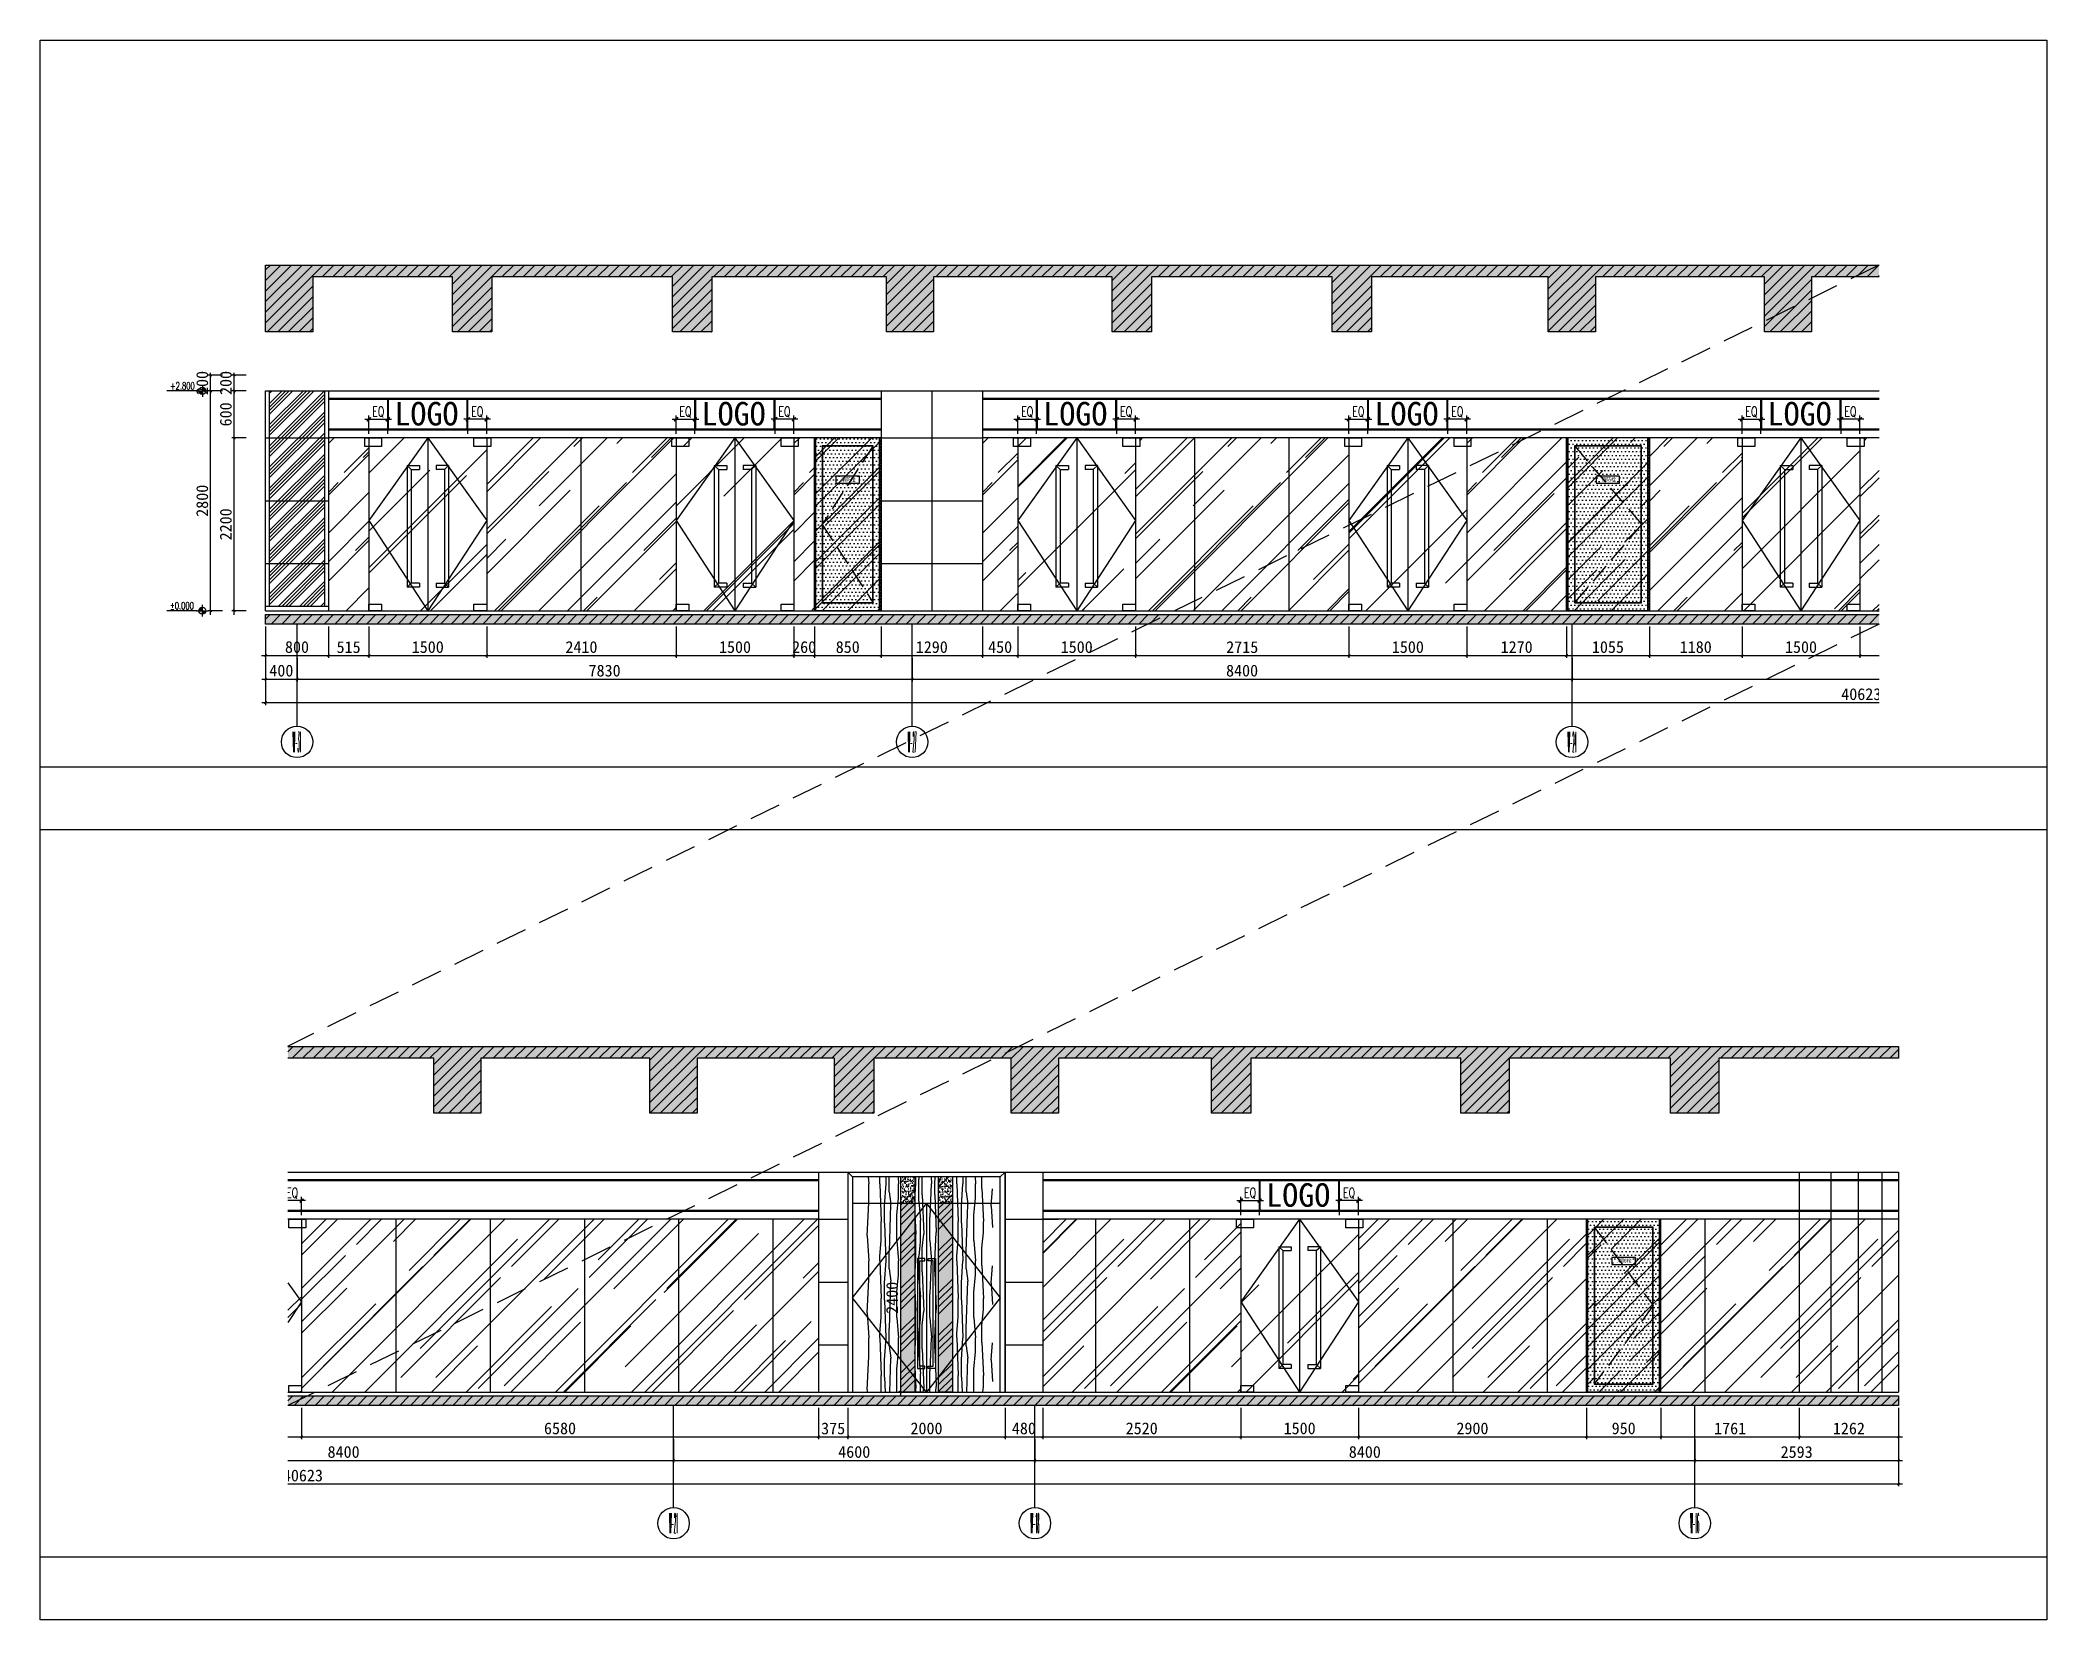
# Model space of a CAD drawing. Header units: millimetres. Extents: x 110215 to 630040, y -488650 to 141897.
# Drawn here: x 230798 to 256344, y 121786 to 141897 of the extents above; entities that cross this region are included whole.
import ezdxf
from ezdxf.enums import TextEntityAlignment as Align
from ezdxf.xclip import XClip

# ---------------------------------------------------------------- set-up
doc = ezdxf.new("R2010")
doc.units = ezdxf.units.MM
doc.header["$LTSCALE"] = 1000
doc.header["$XCLIPFRAME"] = 0
for name, pattern in [('_DASH', [0.6, 0.4, -0.2]), ('DASH', [0.35, 0.25, -0.1]), ('DOTE', [2.42, 2, -0.2, 0.02, -0.2])]:
    doc.linetypes.add(name, pattern=pattern)
doc.layers.get('Defpoints').update_dxf_attribs({"color": 2})
for name, color, linetype in [('0-118标注', 2, 'Continuous'), ('0-140a立面通高转折线', 2, 'Continuous'), ('0-140c立面材料填充', 250, 'Continuous'), ('0-140d立面材料分隔', 146, 'Continuous'), ('0-140立面图剖切线', 4, 'Continuous'), ('1', 4, 'Continuous'), ('7', 7, 'Continuous'), ('D-地面', 8, 'Continuous'), ('E立-ELEV1', 6, 'Continuous')]:
    doc.layers.add(name, color=color, linetype=linetype)
doc.styles.add('_TCH_AXIS', font='COMPLEX', dxfattribs={"bigfont": 'GBCBIG'})
doc.styles.add('COMPLEX', font='COMPLEX')
doc.styles.add('DIM_FONT', font='SIMPLEX', dxfattribs={"width": 0.7, "bigfont": 'GBCBIG'})
doc.styles.add('LOGO', font='arial.ttf', dxfattribs={"width": 0.9})
doc.styles.add('TXT', font='txt.shx', dxfattribs={"width": 0.7})
doc.styles.add('繁黑体', font='simhei.ttf')
doc.styles.add('黑体', font='simhei.ttf')
doc.dimstyles.new('50', dxfattribs={"dimscale": 50, "dimtxt": 3, "dimasz": 0.6, "dimexe": 0.6, "dimexo": 0.6, "dimtad": 1, "dimdec": 0, "dimdsep": 46, "dimtxsty": '黑体', "dimblk1": 'ARCHTICK', "dimblk2": 'ARCHTICK', "dimsah": 1, "dimcen": 0, "dimdle": 1, "dimclrd": 251, "dimclre": 251, "dimclrt": 2, "dimadec": 0, "dimazin": 0, "dimtfac": 1, "dimtdec": 0, "dimtix": 1, "dimtmove": 2, "dimatfit": 3, "dimldrblk": 'DOT', "dimfxl": 0, "dimtolj": 1, "dimtzin": 0, "dimarcsym": 0})
doc.dimstyles.new('副本 1-50', dxfattribs={"dimscale": 50, "dimtxt": 2.5, "dimasz": 1, "dimexe": 1, "dimexo": 1, "dimgap": 0.6, "dimtad": 1, "dimdec": 0, "dimrnd": 5, "dimzin": 0, "dimdsep": 46, "dimtxsty": 'TXT', "dimblk": 'ARCHTICK', "dimcen": 4, "dimdle": 1, "dimclrd": 3, "dimclre": 3, "dimclrt": 3, "dimadec": 0, "dimazin": 0, "dimtfac": 1, "dimtdec": 0, "dimtix": 1, "dimtmove": 2, "dimatfit": 3, "dimldrblk": 'ARCHTICK', "dimfxl": 0, "dimtolj": 1, "dimtzin": 0, "dimarcsym": 0})
pattern_1 = [(37.5, (677694.32, -150906.93), (-1.6000313, 48.9413237), [0, -38.608, 0, -43.18, 0, -41.275]), (7.5, (677694.32, -150906.93), (44.952328, 71.68251), [0, -20.828, 0, -34.798, 0, -13.335]), (327.5, (677663.077, -150906.93), (79.099237, 0.1437185), [0, -12.7, 0, -45.72, 0, -59.69]), (317.5, (677663.08, -150906.93), (76.355645, 22.292932), [0, -6.35, 0, -29.972, 0, -34.29])]
pattern_2 = [(45, (677694.32, -150906.93), (-269.4077, 269.4077), []), (45, (677784.12, -150906.93), (-269.4077, 269.4077), []), (45, (677873.92, -150906.93), (-269.4077, 269.4077), []), (45, (677963.73, -150906.93), (-269.4077, 269.4077), [])]

# ---------------------------------------------------------------- blocks, each defined once
blk = doc.blocks.new('_ArchTick')
at = {"color": 0, "linetype": 'ByBlock', "const_width": 0.4}
blk.add_lwpolyline([(-0.5, -0.5), (0.5, 0.5)], dxfattribs=at)
blk = doc.blocks.new('*D130')
at = {"color": 3, "lineweight": -2, "transparency": 16777216}
for p, q in [((2433621, 314332), (2433281, 314332)), ((2433331, 314145), (2433331, 314382)), ((2433571, 314145), (2433571, 314382))]:
    blk.add_line(p, q, dxfattribs=at)
at = {"layer": 'Defpoints', "color": 0, "transparency": 16777216}
for p in [(2433331, 314332), (2433331, 314095), (2433571, 314095)]:
    blk.add_point(p, dxfattribs=at)
at = {"color": 3, "lineweight": -2, "transparency": 16777216, "xscale": 50, "yscale": 50, "zscale": 50, "rotation": 180}
blk.add_blockref('_ArchTick', (2433331, 314332), dxfattribs=at)
at = {"color": 3, "lineweight": -2, "transparency": 16777216, "xscale": 50, "yscale": 50, "zscale": 50}
blk.add_blockref('_ArchTick', (2433571, 314332), dxfattribs=at)
at = {"color": 3, "transparency": 16777216, "insert": (2433451, 314425), "char_height": 125, "attachment_point": 5, "style": 'TXT'}
blk.add_mtext('\\A1;EQ', dxfattribs=at)
blk = doc.blocks.new('*D131')
at = {"color": 3, "lineweight": -2, "transparency": 16777216}
for p, q in [((2432021, 314332), (2432361, 314332)), ((2432071, 314145), (2432071, 314382)), ((2432311, 314145), (2432311, 314382))]:
    blk.add_line(p, q, dxfattribs=at)
at = {"layer": 'Defpoints', "color": 0, "transparency": 16777216}
for p in [(2432311, 314332), (2432071, 314095), (2432311, 314095)]:
    blk.add_point(p, dxfattribs=at)
at = {"color": 3, "lineweight": -2, "transparency": 16777216, "xscale": 50, "yscale": 50, "zscale": 50, "rotation": 180}
blk.add_blockref('_ArchTick', (2432071, 314332), dxfattribs=at)
at = {"color": 3, "lineweight": -2, "transparency": 16777216, "xscale": 50, "yscale": 50, "zscale": 50}
blk.add_blockref('_ArchTick', (2432311, 314332), dxfattribs=at)
at = {"color": 3, "transparency": 16777216, "insert": (2432191, 314425), "char_height": 125, "attachment_point": 5, "style": 'TXT'}
blk.add_mtext('\\A1;EQ', dxfattribs=at)
blk = doc.blocks.new('dxfsfs')
h = blk.add_hatch()
h.set_pattern_fill('玻璃', color=8, scale=500, angle=45)
h.set_pattern_definition([(45, (326649.5, 121533.9), (424.264, 1131.37), [7500, -1000, 2500, -500]), (45, (326943, 122180.9), (-823.78, 116.673), [1500, -165, 3000, -375]), (45, (326525.78, 122011.2), (1601.597, 2075.358), [4000, -700, 2000, -500])])
h.paths.add_polyline_path([(335970, 125108), (335970, 127308), (335160, 127308), (335160, 125108)])
at = {"layer": 'D-地面'}
h = blk.add_hatch(dxfattribs=at)
h.set_pattern_fill('DOTS', color=8, scale=30, style=0)
h.set_pattern_definition([(0, (326669.52, 121533.893), (23.8125, 47.625), [0, -47.625])])
h.paths.add_polyline_path([(335970, 125108), (335970, 127308), (335160, 127308), (335160, 125108)])
at = {"layer": 'E立-ELEV1'}
h = blk.add_hatch(dxfattribs=at)
h.set_pattern_fill('ANSI32', color=8, scale=3, style=0)
h.set_pattern_definition([(45, (338562.596, 124131.12), (-20.20558, 20.20558), []), (45, (338576.067, 124131.12), (-20.20558, 20.20558), [])])
h.paths.add_polyline_path([(335160, 125108), (335140, 125108), (335140, 127308), (335160, 127308)])
h = blk.add_hatch(dxfattribs=at)
h.set_pattern_fill('ANSI32', color=8, scale=3, style=0)
h.set_pattern_definition([(45, (337522.596, 124131.12), (-20.20558, 20.20558), []), (45, (337536.067, 124131.12), (-20.20558, 20.20558), [])])
h.paths.add_polyline_path([(335990, 125108), (335970, 125108), (335970, 127308), (335990, 127308)])
at = {"color": 1}
for p, q in [((335140, 125108), (335140, 127308)), ((335990, 127308), (335140, 127308)), ((335160, 125108), (335160, 127308)), ((335970, 125108), (335970, 127308)), ((335990, 125108), (335990, 127308)), ((335990, 125108), (335990, 127308)), ((335990, 125108), (335140, 125108))]:
    blk.add_line(p, q, dxfattribs=at)
at = {"color": 8, "linetype": 'DASH'}
blk.add_lwpolyline([(335885, 127203), (335240, 126208), (335890, 125208)], dxfattribs=at)
at = {"layer": '7', "color": 3}
blk.add_lwpolyline([(335714, 126733), (335714, 126823), (335415, 126823), (335415, 126733)], close=True, dxfattribs=at)
at = {"layer": 'E立-ELEV1', "color": 8}
blk.add_line((335890, 127208), (335240, 127208), dxfattribs=at)
at = {"layer": 'E立-ELEV1', "color": 4}
blk.add_lwpolyline([(335240, 127208), (335240, 125208), (335890, 125208), (335890, 127208)], dxfattribs=at)
at = {"layer": 'E立-ELEV1', "color": 3}
blk.add_lwpolyline([(335245, 127203), (335245, 125213), (335885, 125213), (335885, 127203), (335245, 127203)], close=True, dxfattribs=at)
at = {"layer": '1', "color": 3, "style": 'LOGO', "width": 0.9}
blk.add_text('消防栓', height=48, dxfattribs=at).set_placement((335665, 126756, 274), align=Align.RIGHT)
blk = doc.blocks.new('dwqaeqwq')
h = blk.add_hatch()
h.set_pattern_fill('玻璃', color=8, scale=500, angle=45)
h.set_pattern_definition([(45, (351304.25, 118465.1), (424.264, 1131.37), [7500, -1000, 2500, -500]), (45, (351597.7, 119112.1), (-823.78, 116.673), [1500, -165, 3000, -375]), (45, (351180.5, 118942.4), (1601.597, 2075.358), [4000, -700, 2000, -500])])
h.paths.add_polyline_path([(360727, 122039), (360727, 124239), (359712, 124239), (359712, 122039)])
at = {"layer": 'D-地面'}
h = blk.add_hatch(dxfattribs=at)
h.set_pattern_fill('DOTS', color=8, scale=30, style=0)
h.set_pattern_definition([(0, (351324.248, 118465.11), (23.8125, 47.625), [0, -47.625])])
h.paths.add_polyline_path([(360727, 122039), (360727, 124239), (359712, 124239), (359712, 122039)])
at = {"layer": 'E立-ELEV1'}
h = blk.add_hatch(dxfattribs=at)
h.set_pattern_fill('ANSI32', color=8, scale=3, style=0)
h.set_pattern_definition([(45, (363114.823, 121062.337), (-20.20558, 20.20558), []), (45, (363128.293, 121062.337), (-20.20558, 20.20558), [])])
h.paths.add_polyline_path([(359712, 122039), (359692, 122039), (359692, 124239), (359712, 124239)])
h = blk.add_hatch(dxfattribs=at)
h.set_pattern_fill('ANSI32', color=8, scale=3, style=0)
h.set_pattern_definition([(45, (362279.823, 121062.337), (-20.20558, 20.20558), []), (45, (362293.293, 121062.337), (-20.20558, 20.20558), [])])
h.paths.add_polyline_path([(360747, 122039), (360727, 122039), (360727, 124239), (360747, 124239)])
at = {"color": 1}
for p, q in [((359692, 122039), (359692, 124239)), ((360747, 124239), (359692, 124239)), ((359712, 122039), (359712, 124239)), ((360727, 122039), (360727, 124239)), ((360747, 122039), (360747, 124239)), ((360747, 122039), (360747, 124239)), ((360747, 122039), (359692, 122039))]:
    blk.add_line(p, q, dxfattribs=at)
at = {"color": 8, "linetype": 'DASH'}
blk.add_lwpolyline([(359797, 124134), (360647, 123139), (359792, 122139)], dxfattribs=at)
at = {"layer": '7', "color": 3}
blk.add_lwpolyline([(360368, 123664), (360368, 123754), (360070, 123754), (360070, 123664)], close=True, dxfattribs=at)
at = {"layer": 'E立-ELEV1', "color": 8}
blk.add_line((360647, 124139), (359792, 124139), dxfattribs=at)
at = {"layer": 'E立-ELEV1', "color": 4}
blk.add_lwpolyline([(359792, 124139), (359792, 122139), (360647, 122139), (360647, 124139)], dxfattribs=at)
at = {"layer": 'E立-ELEV1', "color": 3}
blk.add_lwpolyline([(359797, 124134), (359797, 122144), (360642, 122144), (360642, 124134), (359797, 124134)], close=True, dxfattribs=at)
at = {"layer": '1', "color": 3, "style": 'LOGO', "width": 0.9}
blk.add_text('消防栓', height=48, dxfattribs=at).set_placement((360320, 123687, 274), align=Align.RIGHT)
blk = doc.blocks.new('dfwew')
h = blk.add_hatch()
h.set_pattern_fill('玻璃', color=8, scale=500, angle=45)
h.set_pattern_definition([(45, (369814.8, 118427.04), (424.264, 1131.37), [7500, -1000, 2500, -500]), (45, (370108.26, 119074.04), (-823.78, 116.673), [1500, -165, 3000, -375]), (45, (369691.07, 118904.34), (1601.597, 2075.358), [4000, -700, 2000, -500])])
h.paths.add_polyline_path([(379185, 122001), (379185, 124201), (378275, 124201), (378275, 122001)])
at = {"layer": 'D-地面'}
h = blk.add_hatch(dxfattribs=at)
h.set_pattern_fill('DOTS', color=8, scale=30, style=0)
h.set_pattern_definition([(0, (369834.81, 118427.04), (23.8125, 47.625), [0, -47.625])])
h.paths.add_polyline_path([(379185, 122001), (379185, 124201), (378275, 124201), (378275, 122001)])
at = {"layer": 'E立-ELEV1'}
h = blk.add_hatch(dxfattribs=at)
h.set_pattern_fill('ANSI32', color=8, scale=3, style=0)
h.set_pattern_definition([(45, (381677.887, 121024.267), (-20.20558, 20.20558), []), (45, (381691.357, 121024.267), (-20.20558, 20.20558), [])])
h.paths.add_polyline_path([(378275, 122001), (378255, 122001), (378255, 124201), (378275, 124201)])
h = blk.add_hatch(dxfattribs=at)
h.set_pattern_fill('ANSI32', color=8, scale=3, style=0)
h.set_pattern_definition([(45, (380737.887, 121024.267), (-20.20558, 20.20558), []), (45, (380751.357, 121024.267), (-20.20558, 20.20558), [])])
h.paths.add_polyline_path([(379205, 122001), (379185, 122001), (379185, 124201), (379205, 124201)])
at = {"color": 1}
for p, q in [((378255, 122001), (378255, 124201)), ((379205, 124201), (378255, 124201)), ((378275, 122001), (378275, 124201)), ((379185, 122001), (379185, 124201)), ((379205, 122001), (379205, 124201)), ((379205, 122001), (379205, 124201)), ((379205, 122001), (378255, 122001))]:
    blk.add_line(p, q, dxfattribs=at)
at = {"color": 8, "linetype": 'DASH'}
blk.add_lwpolyline([(378360, 124096), (379105, 123101), (378355, 122101)], dxfattribs=at)
at = {"layer": '7', "color": 3}
blk.add_lwpolyline([(378879, 123626), (378879, 123716), (378581, 123716), (378581, 123626)], close=True, dxfattribs=at)
at = {"layer": 'E立-ELEV1', "color": 8}
blk.add_line((379105, 124101), (378355, 124101), dxfattribs=at)
at = {"layer": 'E立-ELEV1', "color": 4}
blk.add_lwpolyline([(378355, 124101), (378355, 122101), (379105, 122101), (379105, 124101)], dxfattribs=at)
at = {"layer": 'E立-ELEV1', "color": 3}
blk.add_lwpolyline([(378360, 124096), (378360, 122106), (379100, 122106), (379100, 124096), (378360, 124096)], close=True, dxfattribs=at)
at = {"layer": '1', "color": 3, "style": 'LOGO', "width": 0.9}
blk.add_text('消防栓', height=48, dxfattribs=at).set_placement((378830, 123649, 274), align=Align.RIGHT)
blk = doc.blocks.new('xdfsfsw')
h = blk.add_hatch()
h.set_pattern_fill('WD木纹1', color=250, scale=20, style=0, pattern_type=2)
h.set_pattern_definition([(90, (2675360.6, 208530.9), (-980, 6e-14), [140, -840]), (272.29061, (2675360.6, 208530.9), (980, -3e-06), [500.4, -24019.192]), (272.29061, (2675360.6, 209510.9), (980, -3e-06), [500.4, -24019.192]), (272.29061, (2675360.6, 210490.9), (980, -3e-06), [500.4, -24019.192]), (272.29061, (2675360.6, 211470.9), (980, -3e-06), [500.4, -24019.192]), (272.29061, (2675360.6, 212450.9), (980, -3e-06), [500.4, -24019.192]), (272.29061, (2675360.6, 213430.9), (980, -3e-06), [500.4, -24019.192]), (272.29061, (2675360.6, 214410.9), (980, -3e-06), [500.4, -24019.192]), (272.29061, (2675360.6, 215390.9), (980, -3e-06), [500.4, -24019.192]), (272.29061, (2675360.6, 216370.9), (980, -3e-06), [500.4, -24019.192]), (272.29061, (2675360.6, 217350.9), (980, -3e-06), [500.4, -24019.192]), (272.29061, (2675360.6, 218330.9), (980, -3e-06), [500.4, -24019.192]), (272.29061, (2675360.6, 219310.9), (980, -3e-06), [500.4, -24019.192]), (272.29061, (2675360.6, 220290.9), (980, -3e-06), [500.4, -24019.192]), (272.29061, (2675360.6, 221270.9), (980, -3e-06), [500.4, -24019.192]), (272.29061, (2675360.6, 222250.9), (980, -3e-06), [500.4, -24019.192]), (272.29061, (2675360.6, 223230.9), (980, -3e-06), [500.4, -24019.192]), (272.29061, (2675360.6, 224210.9), (980, -3e-06), [500.4, -24019.192]), (272.29061, (2675360.6, 225190.9), (980, -3e-06), [500.4, -24019.192]), (272.29061, (2675360.6, 226170.9), (980, -3e-06), [500.4, -24019.192]), (272.29061, (2675360.6, 227150.9), (980, -3e-06), [500.4, -24019.192]), (272.29061, (2675360.6, 228130.9), (980, -3e-06), [500.4, -24019.192]), (272.29061, (2675360.6, 229110.9), (980, -3e-06), [500.4, -24019.192]), (272.29061, (2675360.6, 230090.9), (980, -3e-06), [500.4, -24019.192]), (272.29061, (2675360.6, 231070.9), (980, -3e-06), [500.4, -24019.192]), (272.29061, (2675360.6, 232050.9), (980, -3e-06), [500.4, -24019.192]), (83.65981, (2675360.6, 207850.9), (4e-05, 8820), [181.1077, -8693.1697]), (83.65981, (2675360.6, 208830.9), (4e-05, 8820), [181.1077, -8693.1697]), (83.65981, (2675360.6, 209810.9), (4e-05, 8820), [181.1077, -8693.1697]), (83.65981, (2675360.6, 210790.9), (4e-05, 8820), [181.1077, -8693.1697]), (83.65981, (2675360.6, 211770.9), (4e-05, 8820), [181.1077, -8693.1697]), (83.65981, (2675360.6, 212750.9), (4e-05, 8820), [181.1077, -8693.1697]), (83.65981, (2675360.6, 213730.9), (4e-05, 8820), [181.1077, -8693.1697]), (83.65981, (2675360.6, 214710.9), (4e-05, 8820), [181.1077, -8693.1697]), (83.65981, (2675360.6, 215690.9), (4e-05, 8820), [181.1077, -8693.1697]), (90, (2675360.6, 207690.9), (-980, 6e-14), [160, -820]), (90, (2675320.6, 208450.9), (-980, 6e-14), [220, -760]), (274.76364, (2675320.6, 208450.9), (980, -5e-06), [240.832, -11559.931]), (274.76364, (2675320.6, 209430.9), (980, -5e-06), [240.832, -11559.931]), (274.76364, (2675320.6, 210410.9), (980, -5e-06), [240.832, -11559.931]), (274.76364, (2675320.6, 211390.9), (980, -5e-06), [240.832, -11559.931]), (274.76364, (2675320.6, 212370.9), (980, -5e-06), [240.832, -11559.931]), (274.76364, (2675320.6, 213350.9), (980, -5e-06), [240.832, -11559.931]), (274.76364, (2675320.6, 214330.9), (980, -5e-06), [240.832, -11559.931]), (274.76364, (2675320.6, 215310.9), (980, -5e-06), [240.832, -11559.931]), (274.76364, (2675320.6, 216290.9), (980, -5e-06), [240.832, -11559.931]), (274.76364, (2675320.6, 217270.9), (980, -5e-06), [240.832, -11559.931]), (274.76364, (2675320.6, 218250.9), (980, -5e-06), [240.832, -11559.931]), (274.76364, (2675320.6, 219230.9), (980, -5e-06), [240.832, -11559.931]), (90, (2675340.6, 207930.9), (-980, 6e-14), [280, -700]), (83.65981, (2675320.6, 207750.9), (4e-05, 8820), [181.1077, -8693.1697]), (83.65981, (2675320.6, 208730.9), (4e-05, 8820), [181.1077, -8693.1697]), (83.65981, (2675320.6, 209710.9), (4e-05, 8820), [181.1077, -8693.1697]), (83.65981, (2675320.6, 210690.9), (4e-05, 8820), [181.1077, -8693.1697]), (83.65981, (2675320.6, 211670.9), (4e-05, 8820), [181.1077, -8693.1697]), (83.65981, (2675320.6, 212650.9), (4e-05, 8820), [181.1077, -8693.1697]), (83.65981, (2675320.6, 213630.9), (4e-05, 8820), [181.1077, -8693.1697]), (83.65981, (2675320.6, 214610.9), (4e-05, 8820), [181.1077, -8693.1697]), (83.65981, (2675320.6, 215590.9), (4e-05, 8820), [181.1077, -8693.1697]), (90, (2675320.6, 207690.9), (-980, 6e-14), [60, -920]), (85.914383, (2675260.6, 208390.9), (6e-05, 13720), [280.7134, -13474.242]), (85.914383, (2675260.6, 209370.9), (6e-05, 13720), [280.7134, -13474.242]), (85.914383, (2675260.6, 210350.9), (6e-05, 13720), [280.7134, -13474.242]), (85.914383, (2675260.6, 211330.9), (6e-05, 13720), [280.7134, -13474.242]), (85.914383, (2675260.6, 212310.9), (6e-05, 13720), [280.7134, -13474.242]), (85.914383, (2675260.6, 213290.9), (6e-05, 13720), [280.7134, -13474.242]), (85.914383, (2675260.6, 214270.9), (6e-05, 13720), [280.7134, -13474.242]), (85.914383, (2675260.6, 215250.9), (6e-05, 13720), [280.7134, -13474.242]), (85.914383, (2675260.6, 216230.9), (6e-05, 13720), [280.7134, -13474.242]), (85.914383, (2675260.6, 217210.9), (6e-05, 13720), [280.7134, -13474.242]), (85.914383, (2675260.6, 218190.9), (6e-05, 13720), [280.7134, -13474.242]), (85.914383, (2675260.6, 219170.9), (6e-05, 13720), [280.7134, -13474.242]), (85.914383, (2675260.6, 220150.9), (6e-05, 13720), [280.7134, -13474.242]), (85.914383, (2675260.6, 221130.9), (6e-05, 13720), [280.7134, -13474.242]), (85.914383, (2675260.6, 222110.9), (6e-05, 13720), [280.7134, -13474.242]), (273.17983, (2675260.6, 208390.9), (980, -3e-06), [360.555, -17306.646]), (273.17983, (2675260.6, 209370.9), (980, -3e-06), [360.555, -17306.646]), (273.17983, (2675260.6, 210350.9), (980, -3e-06), [360.555, -17306.646]), (273.17983, (2675260.6, 211330.9), (980, -3e-06), [360.555, -17306.646]), (273.17983, (2675260.6, 212310.9), (980, -3e-06), [360.555, -17306.646]), (273.17983, (2675260.6, 213290.9), (980, -3e-06), [360.555, -17306.646]), (273.17983, (2675260.6, 214270.9), (980, -3e-06), [360.555, -17306.646]), (273.17983, (2675260.6, 215250.9), (980, -3e-06), [360.555, -17306.646]), (273.17983, (2675260.6, 216230.9), (980, -3e-06), [360.555, -17306.646]), (273.17983, (2675260.6, 217210.9), (980, -3e-06), [360.555, -17306.646]), (273.17983, (2675260.6, 218190.9), (980, -3e-06), [360.555, -17306.646]), (273.17983, (2675260.6, 219170.9), (980, -3e-06), [360.555, -17306.646]), (273.17983, (2675260.6, 220150.9), (980, -3e-06), [360.555, -17306.646]), (273.17983, (2675260.6, 221130.9), (980, -3e-06), [360.555, -17306.646]), (273.17983, (2675260.6, 222110.9), (980, -3e-06), [360.555, -17306.646]), (273.17983, (2675260.6, 223090.9), (980, -3e-06), [360.555, -17306.646]), (273.17983, (2675260.6, 224070.9), (980, -3e-06), [360.555, -17306.646]), (273.17983, (2675260.6, 225050.9), (980, -3e-06), [360.555, -17306.646]), (273.17983, (2675260.6, 226030.9), (980, -3e-06), [360.555, -17306.646]), (90, (2675280.6, 207690.9), (-980, 6e-14), [340, -640]), (87.27369, (2675460.6, 208250.9), (-3e-06, 20580), [420.476, -20182.844]), (87.27369, (2675460.6, 209230.9), (-3e-06, 20580), [420.476, -20182.844]), (87.27369, (2675460.6, 210210.9), (-3e-06, 20580), [420.476, -20182.844]), (87.27369, (2675460.6, 211190.9), (-3e-06, 20580), [420.476, -20182.844]), (87.27369, (2675460.6, 212170.9), (-3e-06, 20580), [420.476, -20182.844]), (87.27369, (2675460.6, 213150.9), (-3e-06, 20580), [420.476, -20182.844]), (87.27369, (2675460.6, 214130.9), (-3e-06, 20580), [420.476, -20182.844]), (87.27369, (2675460.6, 215110.9), (-3e-06, 20580), [420.476, -20182.844]), (87.27369, (2675460.6, 216090.9), (-3e-06, 20580), [420.476, -20182.844]), (87.27369, (2675460.6, 217070.9), (-3e-06, 20580), [420.476, -20182.844]), (87.27369, (2675460.6, 218050.9), (-3e-06, 20580), [420.476, -20182.844]), (87.27369, (2675460.6, 219030.9), (-3e-06, 20580), [420.476, -20182.844]), (87.27369, (2675460.6, 220010.9), (-3e-06, 20580), [420.476, -20182.844]), (87.27369, (2675460.6, 220990.9), (-3e-06, 20580), [420.476, -20182.844]), (87.27369, (2675460.6, 221970.9), (-3e-06, 20580), [420.476, -20182.844]), (87.27369, (2675460.6, 222950.9), (-3e-06, 20580), [420.476, -20182.844]), (87.27369, (2675460.6, 223930.9), (-3e-06, 20580), [420.476, -20182.844]), (87.27369, (2675460.6, 224910.9), (-3e-06, 20580), [420.476, -20182.844]), (87.27369, (2675460.6, 225890.9), (-3e-06, 20580), [420.476, -20182.844]), (87.27369, (2675460.6, 226870.9), (-3e-06, 20580), [420.476, -20182.844]), (87.27369, (2675460.6, 227850.9), (-3e-06, 20580), [420.476, -20182.844]), (90, (2675460.6, 207950.9), (-980, 6e-14), [300, -680]), (274.398705, (2675460.6, 207950.9), (980, 3e-06), [260.768, -12516.8686]), (274.398705, (2675460.6, 208930.9), (980, 3e-06), [260.768, -12516.8686]), (274.398705, (2675460.6, 209910.9), (980, 3e-06), [260.768, -12516.8686]), (274.398705, (2675460.6, 210890.9), (980, 3e-06), [260.768, -12516.8686]), (274.398705, (2675460.6, 211870.9), (980, 3e-06), [260.768, -12516.8686]), (274.398705, (2675460.6, 212850.9), (980, 3e-06), [260.768, -12516.8686]), (274.398705, (2675460.6, 213830.9), (980, 3e-06), [260.768, -12516.8686]), (274.398705, (2675460.6, 214810.9), (980, 3e-06), [260.768, -12516.8686]), (274.398705, (2675460.6, 215790.9), (980, 3e-06), [260.768, -12516.8686]), (274.398705, (2675460.6, 216770.9), (980, 3e-06), [260.768, -12516.8686]), (274.398705, (2675460.6, 217750.9), (980, 3e-06), [260.768, -12516.8686]), (274.398705, (2675460.6, 218730.9), (980, 3e-06), [260.768, -12516.8686]), (274.398705, (2675460.6, 219710.9), (980, 3e-06), [260.768, -12516.8686]), (90, (2675060.6, 208490.9), (-980, 6e-14), [180, -800]), (84.80557, (2675040.6, 208270.9), (2e-05, 10780), [220.907, -10603.5466]), (84.80557, (2675040.6, 209250.9), (2e-05, 10780), [220.907, -10603.5466]), (84.80557, (2675040.6, 210230.9), (2e-05, 10780), [220.907, -10603.5466]), (84.80557, (2675040.6, 211210.9), (2e-05, 10780), [220.907, -10603.5466]), (84.80557, (2675040.6, 212190.9), (2e-05, 10780), [220.907, -10603.5466]), (84.80557, (2675040.6, 213170.9), (2e-05, 10780), [220.907, -10603.5466]), (84.80557, (2675040.6, 214150.9), (2e-05, 10780), [220.907, -10603.5466]), (84.80557, (2675040.6, 215130.9), (2e-05, 10780), [220.907, -10603.5466]), (84.80557, (2675040.6, 216110.9), (2e-05, 10780), [220.907, -10603.5466]), (84.80557, (2675040.6, 217090.9), (2e-05, 10780), [220.907, -10603.5466]), (84.80557, (2675040.6, 218070.9), (2e-05, 10780), [220.907, -10603.5466]), (84.80557, (2675040.6, 219050.9), (2e-05, 10780), [220.907, -10603.5466]), (90, (2675040.6, 207950.9), (-980, 6e-14), [320, -660]), (274.398705, (2675040.6, 207950.9), (980, 3e-06), [260.768, -12516.8686]), (274.398705, (2675040.6, 208930.9), (980, 3e-06), [260.768, -12516.8686]), (274.398705, (2675040.6, 209910.9), (980, 3e-06), [260.768, -12516.8686]), (274.398705, (2675040.6, 210890.9), (980, 3e-06), [260.768, -12516.8686]), (274.398705, (2675040.6, 211870.9), (980, 3e-06), [260.768, -12516.8686]), (274.398705, (2675040.6, 212850.9), (980, 3e-06), [260.768, -12516.8686]), (274.398705, (2675040.6, 213830.9), (980, 3e-06), [260.768, -12516.8686]), (274.398705, (2675040.6, 214810.9), (980, 3e-06), [260.768, -12516.8686]), (274.398705, (2675040.6, 215790.9), (980, 3e-06), [260.768, -12516.8686]), (274.398705, (2675040.6, 216770.9), (980, 3e-06), [260.768, -12516.8686]), (274.398705, (2675040.6, 217750.9), (980, 3e-06), [260.768, -12516.8686]), (274.398705, (2675040.6, 218730.9), (980, 3e-06), [260.768, -12516.8686]), (274.398705, (2675040.6, 219710.9), (980, 3e-06), [260.768, -12516.8686]), (90, (2675520.6, 208530.9), (-980, 6e-14), [140, -840]), (272.385944, (2675520.6, 208530.9), (980, -6e-06), [480.416, -23059.991]), (272.385944, (2675520.6, 209510.9), (980, -6e-06), [480.416, -23059.991]), (272.385944, (2675520.6, 210490.9), (980, -6e-06), [480.416, -23059.991]), (272.385944, (2675520.6, 211470.9), (980, -6e-06), [480.416, -23059.991]), (272.385944, (2675520.6, 212450.9), (980, -6e-06), [480.416, -23059.991]), (272.385944, (2675520.6, 213430.9), (980, -6e-06), [480.416, -23059.991]), (272.385944, (2675520.6, 214410.9), (980, -6e-06), [480.416, -23059.991]), (272.385944, (2675520.6, 215390.9), (980, -6e-06), [480.416, -23059.991]), (272.385944, (2675520.6, 216370.9), (980, -6e-06), [480.416, -23059.991]), (272.385944, (2675520.6, 217350.9), (980, -6e-06), [480.416, -23059.991]), (272.385944, (2675520.6, 218330.9), (980, -6e-06), [480.416, -23059.991]), (272.385944, (2675520.6, 219310.9), (980, -6e-06), [480.416, -23059.991]), (272.385944, (2675520.6, 220290.9), (980, -6e-06), [480.416, -23059.991]), (272.385944, (2675520.6, 221270.9), (980, -6e-06), [480.416, -23059.991]), (272.385944, (2675520.6, 222250.9), (980, -6e-06), [480.416, -23059.991]), (272.385944, (2675520.6, 223230.9), (980, -6e-06), [480.416, -23059.991]), (272.385944, (2675520.6, 224210.9), (980, -6e-06), [480.416, -23059.991]), (272.385944, (2675520.6, 225190.9), (980, -6e-06), [480.416, -23059.991]), (272.385944, (2675520.6, 226170.9), (980, -6e-06), [480.416, -23059.991]), (272.385944, (2675520.6, 227150.9), (980, -6e-06), [480.416, -23059.991]), (272.385944, (2675520.6, 228130.9), (980, -6e-06), [480.416, -23059.991]), (272.385944, (2675520.6, 229110.9), (980, -6e-06), [480.416, -23059.991]), (272.385944, (2675520.6, 230090.9), (980, -6e-06), [480.416, -23059.991]), (272.385944, (2675520.6, 231070.9), (980, -6e-06), [480.416, -23059.991]), (272.385944, (2675520.6, 232050.9), (980, -6e-06), [480.416, -23059.991]), (86.82017, (2675520.6, 207690.9), (-3e-05, 17640), [360.555, -17306.646]), (86.82017, (2675520.6, 208670.9), (-3e-05, 17640), [360.555, -17306.646]), (86.82017, (2675520.6, 209650.9), (-3e-05, 17640), [360.555, -17306.646]), (86.82017, (2675520.6, 210630.9), (-3e-05, 17640), [360.555, -17306.646]), (86.82017, (2675520.6, 211610.9), (-3e-05, 17640), [360.555, -17306.646]), (86.82017, (2675520.6, 212590.9), (-3e-05, 17640), [360.555, -17306.646]), (86.82017, (2675520.6, 213570.9), (-3e-05, 17640), [360.555, -17306.646]), (86.82017, (2675520.6, 214550.9), (-3e-05, 17640), [360.555, -17306.646]), (86.82017, (2675520.6, 215530.9), (-3e-05, 17640), [360.555, -17306.646]), (86.82017, (2675520.6, 216510.9), (-3e-05, 17640), [360.555, -17306.646]), (86.82017, (2675520.6, 217490.9), (-3e-05, 17640), [360.555, -17306.646]), (86.82017, (2675520.6, 218470.9), (-3e-05, 17640), [360.555, -17306.646]), (86.82017, (2675520.6, 219450.9), (-3e-05, 17640), [360.555, -17306.646]), (86.82017, (2675520.6, 220430.9), (-3e-05, 17640), [360.555, -17306.646]), (86.82017, (2675520.6, 221410.9), (-3e-05, 17640), [360.555, -17306.646]), (86.82017, (2675520.6, 222390.9), (-3e-05, 17640), [360.555, -17306.646]), (86.82017, (2675520.6, 223370.9), (-3e-05, 17640), [360.555, -17306.646]), (86.82017, (2675520.6, 224350.9), (-3e-05, 17640), [360.555, -17306.646]), (86.82017, (2675520.6, 225330.9), (-3e-05, 17640), [360.555, -17306.646]), (90, (2675660.6, 208430.9), (-980, 6e-14), [240, -740]), (87.27369, (2675640.6, 208010.9), (-3e-06, 20580), [420.476, -20182.844]), (87.27369, (2675640.6, 208990.9), (-3e-06, 20580), [420.476, -20182.844]), (87.27369, (2675640.6, 209970.9), (-3e-06, 20580), [420.476, -20182.844]), (87.27369, (2675640.6, 210950.9), (-3e-06, 20580), [420.476, -20182.844]), (87.27369, (2675640.6, 211930.9), (-3e-06, 20580), [420.476, -20182.844]), (87.27369, (2675640.6, 212910.9), (-3e-06, 20580), [420.476, -20182.844]), (87.27369, (2675640.6, 213890.9), (-3e-06, 20580), [420.476, -20182.844]), (87.27369, (2675640.6, 214870.9), (-3e-06, 20580), [420.476, -20182.844]), (87.27369, (2675640.6, 215850.9), (-3e-06, 20580), [420.476, -20182.844]), (87.27369, (2675640.6, 216830.9), (-3e-06, 20580), [420.476, -20182.844]), (87.27369, (2675640.6, 217810.9), (-3e-06, 20580), [420.476, -20182.844]), (87.27369, (2675640.6, 218790.9), (-3e-06, 20580), [420.476, -20182.844]), (87.27369, (2675640.6, 219770.9), (-3e-06, 20580), [420.476, -20182.844]), (87.27369, (2675640.6, 220750.9), (-3e-06, 20580), [420.476, -20182.844]), (87.27369, (2675640.6, 221730.9), (-3e-06, 20580), [420.476, -20182.844]), (87.27369, (2675640.6, 222710.9), (-3e-06, 20580), [420.476, -20182.844]), (87.27369, (2675640.6, 223690.9), (-3e-06, 20580), [420.476, -20182.844]), (87.27369, (2675640.6, 224670.9), (-3e-06, 20580), [420.476, -20182.844]), (87.27369, (2675640.6, 225650.9), (-3e-06, 20580), [420.476, -20182.844]), (87.27369, (2675640.6, 226630.9), (-3e-06, 20580), [420.476, -20182.844]), (87.27369, (2675640.6, 227610.9), (-3e-06, 20580), [420.476, -20182.844]), (273.576334, (2675640.6, 208010.9), (980, -6e-06), [320.6244, -15389.971]), (273.576334, (2675640.6, 208990.9), (980, -6e-06), [320.6244, -15389.971]), (273.576334, (2675640.6, 209970.9), (980, -6e-06), [320.6244, -15389.971]), (273.576334, (2675640.6, 210950.9), (980, -6e-06), [320.6244, -15389.971]), (273.576334, (2675640.6, 211930.9), (980, -6e-06), [320.6244, -15389.971]), (273.576334, (2675640.6, 212910.9), (980, -6e-06), [320.6244, -15389.971]), (273.576334, (2675640.6, 213890.9), (980, -6e-06), [320.6244, -15389.971]), (273.576334, (2675640.6, 214870.9), (980, -6e-06), [320.6244, -15389.971]), (273.576334, (2675640.6, 215850.9), (980, -6e-06), [320.6244, -15389.971]), (273.576334, (2675640.6, 216830.9), (980, -6e-06), [320.6244, -15389.971]), (273.576334, (2675640.6, 217810.9), (980, -6e-06), [320.6244, -15389.971]), (273.576334, (2675640.6, 218790.9), (980, -6e-06), [320.6244, -15389.971]), (273.576334, (2675640.6, 219770.9), (980, -6e-06), [320.6244, -15389.971]), (273.576334, (2675640.6, 220750.9), (980, -6e-06), [320.6244, -15389.971]), (273.576334, (2675640.6, 221730.9), (980, -6e-06), [320.6244, -15389.971]), (273.576334, (2675640.6, 222710.9), (980, -6e-06), [320.6244, -15389.971]), (90, (2674940.6, 208570.9), (-980, 6e-14), [100, -880]), (277.125016, (2674940.6, 208570.9), (980, -6e-06), [161.245, -7739.7674]), (277.125016, (2674940.6, 209550.9), (980, -6e-06), [161.245, -7739.7674]), (277.125016, (2674940.6, 210530.9), (980, -6e-06), [161.245, -7739.7674]), (277.125016, (2674940.6, 211510.9), (980, -6e-06), [161.245, -7739.7674]), (277.125016, (2674940.6, 212490.9), (980, -6e-06), [161.245, -7739.7674]), (277.125016, (2674940.6, 213470.9), (980, -6e-06), [161.245, -7739.7674]), (277.125016, (2674940.6, 214450.9), (980, -6e-06), [161.245, -7739.7674]), (277.125016, (2674940.6, 215430.9), (980, -6e-06), [161.245, -7739.7674]), (277.125016, (2674940.6, 216410.9), (980, -6e-06), [161.245, -7739.7674]), (88.09085, (2674940.6, 207810.9), (-0.0002, 29400), [600.333, -28815.996]), (88.09085, (2674940.6, 208790.9), (-0.0002, 29400), [600.333, -28815.996]), (88.09085, (2674940.6, 209770.9), (-0.0002, 29400), [600.333, -28815.996]), (88.09085, (2674940.6, 210750.9), (-0.0002, 29400), [600.333, -28815.996]), (88.09085, (2674940.6, 211730.9), (-0.0002, 29400), [600.333, -28815.996]), (88.09085, (2674940.6, 212710.9), (-0.0002, 29400), [600.333, -28815.996]), (88.09085, (2674940.6, 213690.9), (-0.0002, 29400), [600.333, -28815.996]), (88.09085, (2674940.6, 214670.9), (-0.0002, 29400), [600.333, -28815.996]), (88.09085, (2674940.6, 215650.9), (-0.0002, 29400), [600.333, -28815.996]), (88.09085, (2674940.6, 216630.9), (-0.0002, 29400), [600.333, -28815.996]), (88.09085, (2674940.6, 217610.9), (-0.0002, 29400), [600.333, -28815.996]), (88.09085, (2674940.6, 218590.9), (-0.0002, 29400), [600.333, -28815.996]), (88.09085, (2674940.6, 219570.9), (-0.0002, 29400), [600.333, -28815.996]), (88.09085, (2674940.6, 220550.9), (-0.0002, 29400), [600.333, -28815.996]), (88.09085, (2674940.6, 221530.9), (-0.0002, 29400), [600.333, -28815.996]), (88.09085, (2674940.6, 222510.9), (-0.0002, 29400), [600.333, -28815.996]), (88.09085, (2674940.6, 223490.9), (-0.0002, 29400), [600.333, -28815.996]), (88.09085, (2674940.6, 224470.9), (-0.0002, 29400), [600.333, -28815.996]), (88.09085, (2674940.6, 225450.9), (-0.0002, 29400), [600.333, -28815.996]), (88.09085, (2674940.6, 226430.9), (-0.0002, 29400), [600.333, -28815.996]), (88.09085, (2674940.6, 227410.9), (-0.0002, 29400), [600.333, -28815.996]), (88.09085, (2674940.6, 228390.9), (-0.0002, 29400), [600.333, -28815.996]), (88.09085, (2674940.6, 229370.9), (-0.0002, 29400), [600.333, -28815.996]), (88.09085, (2674940.6, 230350.9), (-0.0002, 29400), [600.333, -28815.996]), (88.09085, (2674940.6, 231330.9), (-0.0002, 29400), [600.333, -28815.996]), (88.09085, (2674940.6, 232310.9), (-0.0002, 29400), [600.333, -28815.996]), (88.09085, (2674940.6, 233290.9), (-0.0002, 29400), [600.333, -28815.996]), (88.09085, (2674940.6, 234270.9), (-0.0002, 29400), [600.333, -28815.996]), (88.09085, (2674940.6, 235250.9), (-0.0002, 29400), [600.333, -28815.996]), (88.09085, (2674940.6, 236230.9), (-0.0002, 29400), [600.333, -28815.996]), (90, (2674940.6, 207690.9), (-980, 6e-14), [120, -860]), (85.914383, (2675860.6, 208390.9), (6e-05, 13720), [280.7134, -13474.242]), (85.914383, (2675860.6, 209370.9), (6e-05, 13720), [280.7134, -13474.242]), (85.914383, (2675860.6, 210350.9), (6e-05, 13720), [280.7134, -13474.242]), (85.914383, (2675860.6, 211330.9), (6e-05, 13720), [280.7134, -13474.242]), (85.914383, (2675860.6, 212310.9), (6e-05, 13720), [280.7134, -13474.242]), (85.914383, (2675860.6, 213290.9), (6e-05, 13720), [280.7134, -13474.242]), (85.914383, (2675860.6, 214270.9), (6e-05, 13720), [280.7134, -13474.242]), (85.914383, (2675860.6, 215250.9), (6e-05, 13720), [280.7134, -13474.242]), (85.914383, (2675860.6, 216230.9), (6e-05, 13720), [280.7134, -13474.242]), (85.914383, (2675860.6, 217210.9), (6e-05, 13720), [280.7134, -13474.242]), (85.914383, (2675860.6, 218190.9), (6e-05, 13720), [280.7134, -13474.242]), (85.914383, (2675860.6, 219170.9), (6e-05, 13720), [280.7134, -13474.242]), (85.914383, (2675860.6, 220150.9), (6e-05, 13720), [280.7134, -13474.242]), (85.914383, (2675860.6, 221130.9), (6e-05, 13720), [280.7134, -13474.242]), (85.914383, (2675860.6, 222110.9), (6e-05, 13720), [280.7134, -13474.242]), (90, (2675860.6, 208170.9), (-980, 6e-14), [220, -760]), (272.385944, (2675860.6, 208170.9), (980, -6e-06), [480.416, -23059.991]), (272.385944, (2675860.6, 209150.9), (980, -6e-06), [480.416, -23059.991]), (272.385944, (2675860.6, 210130.9), (980, -6e-06), [480.416, -23059.991]), (272.385944, (2675860.6, 211110.9), (980, -6e-06), [480.416, -23059.991]), (272.385944, (2675860.6, 212090.9), (980, -6e-06), [480.416, -23059.991]), (272.385944, (2675860.6, 213070.9), (980, -6e-06), [480.416, -23059.991]), (272.385944, (2675860.6, 214050.9), (980, -6e-06), [480.416, -23059.991]), (272.385944, (2675860.6, 215030.9), (980, -6e-06), [480.416, -23059.991]), (272.385944, (2675860.6, 216010.9), (980, -6e-06), [480.416, -23059.991]), (272.385944, (2675860.6, 216990.9), (980, -6e-06), [480.416, -23059.991]), (272.385944, (2675860.6, 217970.9), (980, -6e-06), [480.416, -23059.991]), (272.385944, (2675860.6, 218950.9), (980, -6e-06), [480.416, -23059.991]), (272.385944, (2675860.6, 219930.9), (980, -6e-06), [480.416, -23059.991]), (272.385944, (2675860.6, 220910.9), (980, -6e-06), [480.416, -23059.991]), (272.385944, (2675860.6, 221890.9), (980, -6e-06), [480.416, -23059.991]), (272.385944, (2675860.6, 222870.9), (980, -6e-06), [480.416, -23059.991]), (272.385944, (2675860.6, 223850.9), (980, -6e-06), [480.416, -23059.991]), (272.385944, (2675860.6, 224830.9), (980, -6e-06), [480.416, -23059.991]), (272.385944, (2675860.6, 225810.9), (980, -6e-06), [480.416, -23059.991]), (272.385944, (2675860.6, 226790.9), (980, -6e-06), [480.416, -23059.991]), (272.385944, (2675860.6, 227770.9), (980, -6e-06), [480.416, -23059.991]), (272.385944, (2675860.6, 228750.9), (980, -6e-06), [480.416, -23059.991]), (272.385944, (2675860.6, 229730.9), (980, -6e-06), [480.416, -23059.991]), (272.385944, (2675860.6, 230710.9), (980, -6e-06), [480.416, -23059.991]), (272.385944, (2675860.6, 231690.9), (980, -6e-06), [480.416, -23059.991]), (272.385944, (2675800.6, 208670.9), (980, -6e-06), [480.416, -23059.991]), (272.385944, (2675800.6, 209650.9), (980, -6e-06), [480.416, -23059.991]), (272.385944, (2675800.6, 210630.9), (980, -6e-06), [480.416, -23059.991]), (272.385944, (2675800.6, 211610.9), (980, -6e-06), [480.416, -23059.991]), (272.385944, (2675800.6, 212590.9), (980, -6e-06), [480.416, -23059.991]), (272.385944, (2675800.6, 213570.9), (980, -6e-06), [480.416, -23059.991]), (272.385944, (2675800.6, 214550.9), (980, -6e-06), [480.416, -23059.991]), (272.385944, (2675800.6, 215530.9), (980, -6e-06), [480.416, -23059.991]), (272.385944, (2675800.6, 216510.9), (980, -6e-06), [480.416, -23059.991]), (272.385944, (2675800.6, 217490.9), (980, -6e-06), [480.416, -23059.991]), (272.385944, (2675800.6, 218470.9), (980, -6e-06), [480.416, -23059.991]), (272.385944, (2675800.6, 219450.9), (980, -6e-06), [480.416, -23059.991]), (272.385944, (2675800.6, 220430.9), (980, -6e-06), [480.416, -23059.991]), (272.385944, (2675800.6, 221410.9), (980, -6e-06), [480.416, -23059.991]), (272.385944, (2675800.6, 222390.9), (980, -6e-06), [480.416, -23059.991]), (272.385944, (2675800.6, 223370.9), (980, -6e-06), [480.416, -23059.991]), (272.385944, (2675800.6, 224350.9), (980, -6e-06), [480.416, -23059.991]), (272.385944, (2675800.6, 225330.9), (980, -6e-06), [480.416, -23059.991]), (272.385944, (2675800.6, 226310.9), (980, -6e-06), [480.416, -23059.991]), (272.385944, (2675800.6, 227290.9), (980, -6e-06), [480.416, -23059.991]), (272.385944, (2675800.6, 228270.9), (980, -6e-06), [480.416, -23059.991]), (272.385944, (2675800.6, 229250.9), (980, -6e-06), [480.416, -23059.991]), (272.385944, (2675800.6, 230230.9), (980, -6e-06), [480.416, -23059.991]), (272.385944, (2675800.6, 231210.9), (980, -6e-06), [480.416, -23059.991]), (272.385944, (2675800.6, 232190.9), (980, -6e-06), [480.416, -23059.991]), (90, (2675820.6, 207950.9), (-980, 6e-14), [240, -740]), (84.289407, (2675800.6, 207750.9), (-2e-05, 9800), [200.9975, -9647.8806]), (84.289407, (2675800.6, 208730.9), (-2e-05, 9800), [200.9975, -9647.8806]), (84.289407, (2675800.6, 209710.9), (-2e-05, 9800), [200.9975, -9647.8806]), (84.289407, (2675800.6, 210690.9), (-2e-05, 9800), [200.9975, -9647.8806]), (84.289407, (2675800.6, 211670.9), (-2e-05, 9800), [200.9975, -9647.8806]), (84.289407, (2675800.6, 212650.9), (-2e-05, 9800), [200.9975, -9647.8806]), (84.289407, (2675800.6, 213630.9), (-2e-05, 9800), [200.9975, -9647.8806]), (84.289407, (2675800.6, 214610.9), (-2e-05, 9800), [200.9975, -9647.8806]), (84.289407, (2675800.6, 215590.9), (-2e-05, 9800), [200.9975, -9647.8806]), (84.289407, (2675800.6, 216570.9), (-2e-05, 9800), [200.9975, -9647.8806]), (84.289407, (2675800.6, 217550.9), (-2e-05, 9800), [200.9975, -9647.8806]), (90, (2675800.6, 207690.9), (-980, 6e-14), [60, -920]), (90, (2675140.6, 208610.9), (-980, 6e-14), [60, -920]), (272.72631, (2675140.6, 208610.9), (980, 7e-06), [420.476, -20182.844]), (272.72631, (2675140.6, 209590.9), (980, 7e-06), [420.476, -20182.844]), (272.72631, (2675140.6, 210570.9), (980, 7e-06), [420.476, -20182.844]), (272.72631, (2675140.6, 211550.9), (980, 7e-06), [420.476, -20182.844]), (272.72631, (2675140.6, 212530.9), (980, 7e-06), [420.476, -20182.844]), (272.72631, (2675140.6, 213510.9), (980, 7e-06), [420.476, -20182.844]), (272.72631, (2675140.6, 214490.9), (980, 7e-06), [420.476, -20182.844]), (272.72631, (2675140.6, 215470.9), (980, 7e-06), [420.476, -20182.844]), (272.72631, (2675140.6, 216450.9), (980, 7e-06), [420.476, -20182.844]), (272.72631, (2675140.6, 217430.9), (980, 7e-06), [420.476, -20182.844]), (272.72631, (2675140.6, 218410.9), (980, 7e-06), [420.476, -20182.844]), (272.72631, (2675140.6, 219390.9), (980, 7e-06), [420.476, -20182.844]), (272.72631, (2675140.6, 220370.9), (980, 7e-06), [420.476, -20182.844]), (272.72631, (2675140.6, 221350.9), (980, 7e-06), [420.476, -20182.844]), (272.72631, (2675140.6, 222330.9), (980, 7e-06), [420.476, -20182.844]), (272.72631, (2675140.6, 223310.9), (980, 7e-06), [420.476, -20182.844]), (272.72631, (2675140.6, 224290.9), (980, 7e-06), [420.476, -20182.844]), (272.72631, (2675140.6, 225270.9), (980, 7e-06), [420.476, -20182.844]), (272.72631, (2675140.6, 226250.9), (980, 7e-06), [420.476, -20182.844]), (272.72631, (2675140.6, 227230.9), (980, 7e-06), [420.476, -20182.844]), (272.72631, (2675140.6, 228210.9), (980, 7e-06), [420.476, -20182.844]), (90, (2675160.6, 208050.9), (-980, 6e-14), [140, -840]), (84.289407, (2675140.6, 207850.9), (-2e-05, 9800), [200.9975, -9647.8806]), (84.289407, (2675140.6, 208830.9), (-2e-05, 9800), [200.9975, -9647.8806]), (84.289407, (2675140.6, 209810.9), (-2e-05, 9800), [200.9975, -9647.8806]), (84.289407, (2675140.6, 210790.9), (-2e-05, 9800), [200.9975, -9647.8806]), (84.289407, (2675140.6, 211770.9), (-2e-05, 9800), [200.9975, -9647.8806]), (84.289407, (2675140.6, 212750.9), (-2e-05, 9800), [200.9975, -9647.8806]), (84.289407, (2675140.6, 213730.9), (-2e-05, 9800), [200.9975, -9647.8806]), (84.289407, (2675140.6, 214710.9), (-2e-05, 9800), [200.9975, -9647.8806]), (84.289407, (2675140.6, 215690.9), (-2e-05, 9800), [200.9975, -9647.8806]), (84.289407, (2675140.6, 216670.9), (-2e-05, 9800), [200.9975, -9647.8806]), (84.289407, (2675140.6, 217650.9), (-2e-05, 9800), [200.9975, -9647.8806]), (90, (2675140.6, 207690.9), (-980, 6e-14), [160, -820])])
h.paths.add_polyline_path([(371282, 123340), (371132, 123340), (371132, 120940), (371282, 120940)])
h.paths.add_polyline_path([(371432, 123340), (371282, 123340), (371282, 120940), (371432, 120940)])
h.paths.add_polyline_path([(370442, 123340), (370442, 120940), (370952, 120940), (370952, 123340)])
h.paths.add_polyline_path([(372122, 120940), (372122, 123340), (371612, 123340), (371612, 120940)])
h.paths.add_polyline_path([(372122, 123680), (371612, 123680), (371612, 123340), (372122, 123340)])
h.paths.add_polyline_path([(371432, 123680), (371132, 123680), (371132, 123340), (371432, 123340)])
h.paths.add_polyline_path([(370952, 123680), (370442, 123680), (370442, 123340), (370952, 123340)])
h = blk.add_hatch()
h.set_pattern_fill('AR-SAND', color=8, style=0)
h.set_pattern_definition(pattern_1)
h.paths.add_polyline_path([(371612, 123680), (371432, 123680), (371432, 123340), (371612, 123340)])
h.paths.add_polyline_path([(371132, 123680), (370952, 123680), (370952, 123340), (371132, 123340)])
h = blk.add_hatch()
h.set_pattern_fill('ANSI34', color=8, scale=20, style=0)
h.set_pattern_definition(pattern_2)
h.paths.add_polyline_path([(371612, 123680), (371432, 123680), (371432, 123340), (371612, 123340)])
h.paths.add_polyline_path([(371132, 123680), (370952, 123680), (370952, 123340), (371132, 123340)])
h = blk.add_hatch()
h.set_pattern_fill('ANSI34', color=8, scale=20, style=0)
h.set_pattern_definition(pattern_2)
h.paths.add_polyline_path([(370952, 123340), (370952, 120940), (371132, 120940), (371132, 123340)])
h.paths.add_polyline_path([(371612, 120940), (371612, 123340), (371432, 123340), (371432, 120940)])
h = blk.add_hatch()
h.set_pattern_fill('AR-SAND', color=8, style=0)
h.set_pattern_definition(pattern_1)
h.paths.add_polyline_path([(370952, 123340), (370952, 120940), (371132, 120940), (371132, 123340)])
h.paths.add_polyline_path([(371612, 120940), (371612, 123340), (371432, 123340), (371432, 120940)])
for p, q in [((370282, 123740, 7), (370282, 120940, 7)), ((372282, 123740, 7), (372282, 120940, 7))]:
    blk.add_line(p, q)
at = {"color": 8}
for p, q in [((370342, 123680), (370282, 123740)), ((372222, 123680), (372282, 123740))]:
    blk.add_line(p, q, dxfattribs=at)
at = {"color": 4}
for p, q in [((370952, 120940), (371132, 120940)), ((371612, 120940), (371432, 120940))]:
    blk.add_line(p, q, dxfattribs=at)
at = {"color": 8, "linetype": 'DOTE', "ltscale": 200}
blk.add_lwpolyline([(371282, 123340), (372222, 122140), (371282, 120940), (370342, 122140), (371282, 123340)], dxfattribs=at)
at = {"color": 1}
for points in [[(371262, 122610), (371262, 122640), (371167, 122640), (371167, 121240), (371262, 121240), (371262, 121270), (371197, 121270), (371197, 122610), (371262, 122610)], [(371302, 122610), (371302, 122640), (371397, 122640), (371397, 121240), (371302, 121240), (371302, 121270), (371367, 121270), (371367, 122610), (371302, 122610)]]:
    blk.add_lwpolyline(points, dxfattribs=at)
at = {"layer": '0-140d立面材料分隔'}
for p, q in [((370282, 123740), (372282, 123740)), ((370282, 123740), (370282, 120940)), ((370342, 123680), (370342, 120940)), ((372222, 123680), (370342, 123680)), ((370952, 123680), (370952, 120940)), ((371132, 123680), (371132, 120940)), ((371432, 123680), (371432, 120940)), ((371612, 123680), (371612, 120940)), ((372222, 120940), (372222, 123680)), ((372282, 120940), (372282, 123740)), ((372222, 123340), (370342, 123340)), ((371282, 123340), (371282, 120940))]:
    blk.add_line(p, q, dxfattribs=at)
blk = doc.blocks.new('*D142')
at = {"color": 251, "lineweight": -2, "transparency": 16777216}
for p, q in [((343131, 124908), (343131, 124508)), ((343931, 124908), (343931, 124508)), ((343081, 124538), (343981, 124538))]:
    blk.add_line(p, q, dxfattribs=at)
at = {"layer": 'Defpoints', "color": 0, "transparency": 16777216}
for p in [(343131, 124938), (343931, 124938), (343931, 124538)]:
    blk.add_point(p, dxfattribs=at)
at = {"color": 251, "lineweight": -2, "transparency": 16777216, "xscale": 30, "yscale": 30, "zscale": 30, "rotation": 180}
blk.add_blockref('_ArchTick', (343131, 124538), dxfattribs=at)
at = {"color": 251, "lineweight": -2, "transparency": 16777216, "xscale": 30, "yscale": 30, "zscale": 30}
blk.add_blockref('_ArchTick', (343931, 124538), dxfattribs=at)
at = {"color": 2, "transparency": 16777216, "insert": (343531, 124645), "char_height": 150, "attachment_point": 5, "style": '黑体'}
blk.add_mtext('\\A1;800', dxfattribs=at)
blk = doc.blocks.new('_DOT')
at = {"color": 0, "linetype": 'ByBlock'}
blk.add_line((-0.5, 0), (-1, 0), dxfattribs=at)
at = {"color": 0, "linetype": 'ByBlock', "const_width": 0.5}
blk.add_lwpolyline([(-0.25, 0, 1), (0.25, 0, 1)], format="xyb", close=True, dxfattribs=at)
blk = doc.blocks.new('*D143')
at = {"color": 251, "lineweight": -2, "transparency": 16777216}
for p, q in [((343931, 124908), (343931, 124508)), ((344446, 124908), (344446, 124508)), ((343881, 124538), (344496, 124538))]:
    blk.add_line(p, q, dxfattribs=at)
at = {"layer": 'Defpoints', "color": 0, "transparency": 16777216}
for p in [(343931, 124938), (344446, 124938), (344446, 124538)]:
    blk.add_point(p, dxfattribs=at)
at = {"color": 251, "lineweight": -2, "transparency": 16777216, "xscale": 30, "yscale": 30, "zscale": 30, "rotation": 180}
blk.add_blockref('_ArchTick', (343931, 124538), dxfattribs=at)
at = {"color": 251, "lineweight": -2, "transparency": 16777216, "xscale": 30, "yscale": 30, "zscale": 30}
blk.add_blockref('_ArchTick', (344446, 124538), dxfattribs=at)
at = {"color": 2, "transparency": 16777216, "insert": (344188, 124644), "char_height": 150, "attachment_point": 5, "style": '黑体'}
blk.add_mtext('\\A1;515', dxfattribs=at)
blk = doc.blocks.new('*D144')
at = {"color": 251, "lineweight": -2, "transparency": 16777216}
for p, q in [((344446, 124908), (344446, 124508)), ((345946, 124908), (345946, 124508)), ((344396, 124538), (345996, 124538))]:
    blk.add_line(p, q, dxfattribs=at)
at = {"layer": 'Defpoints', "color": 0, "transparency": 16777216}
for p in [(344446, 124938), (345946, 124938), (345946, 124538)]:
    blk.add_point(p, dxfattribs=at)
at = {"color": 251, "lineweight": -2, "transparency": 16777216, "xscale": 30, "yscale": 30, "zscale": 30, "rotation": 180}
blk.add_blockref('_ArchTick', (344446, 124538), dxfattribs=at)
at = {"color": 251, "lineweight": -2, "transparency": 16777216, "xscale": 30, "yscale": 30, "zscale": 30}
blk.add_blockref('_ArchTick', (345946, 124538), dxfattribs=at)
at = {"color": 2, "transparency": 16777216, "insert": (345196, 124645), "char_height": 150, "attachment_point": 5, "style": '黑体'}
blk.add_mtext('\\A1;1500', dxfattribs=at)
blk = doc.blocks.new('*D145')
at = {"color": 251, "lineweight": -2, "transparency": 16777216}
for p, q in [((345947, 124908), (345947, 124508)), ((348357, 124908), (348357, 124508)), ((345897, 124538), (348407, 124538))]:
    blk.add_line(p, q, dxfattribs=at)
at = {"layer": 'Defpoints', "color": 0, "transparency": 16777216}
for p in [(345947, 124938), (348357, 124938), (348357, 124538)]:
    blk.add_point(p, dxfattribs=at)
at = {"color": 251, "lineweight": -2, "transparency": 16777216, "xscale": 30, "yscale": 30, "zscale": 30, "rotation": 180}
blk.add_blockref('_ArchTick', (345947, 124538), dxfattribs=at)
at = {"color": 251, "lineweight": -2, "transparency": 16777216, "xscale": 30, "yscale": 30, "zscale": 30}
blk.add_blockref('_ArchTick', (348357, 124538), dxfattribs=at)
at = {"color": 2, "transparency": 16777216, "insert": (347152, 124645), "char_height": 150, "attachment_point": 5, "style": '黑体'}
blk.add_mtext('\\A1;2410', dxfattribs=at)
blk = doc.blocks.new('*D146')
at = {"color": 251, "lineweight": -2, "transparency": 16777216}
for p, q in [((348357, 124908), (348357, 124508)), ((349857, 124908), (349857, 124508)), ((348307, 124538), (349907, 124538))]:
    blk.add_line(p, q, dxfattribs=at)
at = {"layer": 'Defpoints', "color": 0, "transparency": 16777216}
for p in [(348357, 124938), (349857, 124938), (349857, 124538)]:
    blk.add_point(p, dxfattribs=at)
at = {"color": 251, "lineweight": -2, "transparency": 16777216, "xscale": 30, "yscale": 30, "zscale": 30, "rotation": 180}
blk.add_blockref('_ArchTick', (348357, 124538), dxfattribs=at)
at = {"color": 251, "lineweight": -2, "transparency": 16777216, "xscale": 30, "yscale": 30, "zscale": 30}
blk.add_blockref('_ArchTick', (349857, 124538), dxfattribs=at)
at = {"color": 2, "transparency": 16777216, "insert": (349107, 124645), "char_height": 150, "attachment_point": 5, "style": '黑体'}
blk.add_mtext('\\A1;1500', dxfattribs=at)
blk = doc.blocks.new('*D147')
at = {"color": 251, "lineweight": -2, "transparency": 16777216}
for p, q in [((349857, 124908), (349857, 124508)), ((350117, 124908), (350117, 124508)), ((349857, 124538), (349827, 124538)), ((349857, 124538), (350117, 124538)), ((350117, 124538), (350147, 124538))]:
    blk.add_line(p, q, dxfattribs=at)
at = {"layer": 'Defpoints', "color": 0, "transparency": 16777216}
for p in [(349857, 124938), (350117, 124938), (350117, 124538)]:
    blk.add_point(p, dxfattribs=at)
at = {"color": 251, "lineweight": -2, "transparency": 16777216, "xscale": 30, "yscale": 30, "zscale": 30}
blk.add_blockref('_ArchTick', (349857, 124538), dxfattribs=at)
at = {"color": 251, "lineweight": -2, "transparency": 16777216, "xscale": 30, "yscale": 30, "zscale": 30, "rotation": 180}
blk.add_blockref('_ArchTick', (350117, 124538), dxfattribs=at)
at = {"color": 2, "transparency": 16777216, "insert": (349987, 124645), "char_height": 150, "attachment_point": 5, "style": '黑体'}
blk.add_mtext('\\A1;260', dxfattribs=at)
blk = doc.blocks.new('*D148')
at = {"color": 251, "lineweight": -2, "transparency": 16777216}
for p, q in [((350117, 124908), (350117, 124508)), ((350967, 124908), (350967, 124508)), ((350067, 124538), (351017, 124538))]:
    blk.add_line(p, q, dxfattribs=at)
at = {"layer": 'Defpoints', "color": 0, "transparency": 16777216}
for p in [(350117, 124938), (350967, 124938), (350967, 124538)]:
    blk.add_point(p, dxfattribs=at)
at = {"color": 251, "lineweight": -2, "transparency": 16777216, "xscale": 30, "yscale": 30, "zscale": 30, "rotation": 180}
blk.add_blockref('_ArchTick', (350117, 124538), dxfattribs=at)
at = {"color": 251, "lineweight": -2, "transparency": 16777216, "xscale": 30, "yscale": 30, "zscale": 30}
blk.add_blockref('_ArchTick', (350967, 124538), dxfattribs=at)
at = {"color": 2, "transparency": 16777216, "insert": (350542, 124645), "char_height": 150, "attachment_point": 5, "style": '黑体'}
blk.add_mtext('\\A1;850', dxfattribs=at)
blk = doc.blocks.new('*D149')
at = {"color": 251, "lineweight": -2, "transparency": 16777216}
for p, q in [((350967, 124908), (350967, 124508)), ((352257, 124908), (352257, 124508)), ((350917, 124538), (352307, 124538))]:
    blk.add_line(p, q, dxfattribs=at)
at = {"layer": 'Defpoints', "color": 0, "transparency": 16777216}
for p in [(350967, 124938), (352257, 124938), (352257, 124538)]:
    blk.add_point(p, dxfattribs=at)
at = {"color": 251, "lineweight": -2, "transparency": 16777216, "xscale": 30, "yscale": 30, "zscale": 30, "rotation": 180}
blk.add_blockref('_ArchTick', (350967, 124538), dxfattribs=at)
at = {"color": 251, "lineweight": -2, "transparency": 16777216, "xscale": 30, "yscale": 30, "zscale": 30}
blk.add_blockref('_ArchTick', (352257, 124538), dxfattribs=at)
at = {"color": 2, "transparency": 16777216, "insert": (351612, 124645), "char_height": 150, "attachment_point": 5, "style": '黑体'}
blk.add_mtext('\\A1;1290', dxfattribs=at)
blk = doc.blocks.new('*D150')
at = {"color": 251, "lineweight": -2, "transparency": 16777216}
for p, q in [((352257, 124908), (352257, 124508)), ((352707, 124908), (352707, 124508)), ((352207, 124538), (352757, 124538))]:
    blk.add_line(p, q, dxfattribs=at)
at = {"layer": 'Defpoints', "color": 0, "transparency": 16777216}
for p in [(352257, 124938), (352707, 124938), (352707, 124538)]:
    blk.add_point(p, dxfattribs=at)
at = {"color": 251, "lineweight": -2, "transparency": 16777216, "xscale": 30, "yscale": 30, "zscale": 30, "rotation": 180}
blk.add_blockref('_ArchTick', (352257, 124538), dxfattribs=at)
at = {"color": 251, "lineweight": -2, "transparency": 16777216, "xscale": 30, "yscale": 30, "zscale": 30}
blk.add_blockref('_ArchTick', (352707, 124538), dxfattribs=at)
at = {"color": 2, "transparency": 16777216, "insert": (352482, 124645), "char_height": 150, "attachment_point": 5, "style": '黑体'}
blk.add_mtext('\\A1;450', dxfattribs=at)
blk = doc.blocks.new('*D151')
at = {"color": 251, "lineweight": -2, "transparency": 16777216}
for p, q in [((352707, 124908), (352707, 124508)), ((354207, 124908), (354207, 124508)), ((352657, 124538), (354257, 124538))]:
    blk.add_line(p, q, dxfattribs=at)
at = {"layer": 'Defpoints', "color": 0, "transparency": 16777216}
for p in [(352707, 124938), (354207, 124938), (354207, 124538)]:
    blk.add_point(p, dxfattribs=at)
at = {"color": 251, "lineweight": -2, "transparency": 16777216, "xscale": 30, "yscale": 30, "zscale": 30, "rotation": 180}
blk.add_blockref('_ArchTick', (352707, 124538), dxfattribs=at)
at = {"color": 251, "lineweight": -2, "transparency": 16777216, "xscale": 30, "yscale": 30, "zscale": 30}
blk.add_blockref('_ArchTick', (354207, 124538), dxfattribs=at)
at = {"color": 2, "transparency": 16777216, "insert": (353457, 124645), "char_height": 150, "attachment_point": 5, "style": '黑体'}
blk.add_mtext('\\A1;1500', dxfattribs=at)
blk = doc.blocks.new('*D152')
at = {"color": 251, "lineweight": -2, "transparency": 16777216}
for p, q in [((354207, 124908), (354207, 124508)), ((356922, 124908), (356922, 124508)), ((354157, 124538), (356972, 124538))]:
    blk.add_line(p, q, dxfattribs=at)
at = {"layer": 'Defpoints', "color": 0, "transparency": 16777216}
for p in [(354207, 124938), (356922, 124938), (356922, 124538)]:
    blk.add_point(p, dxfattribs=at)
at = {"color": 251, "lineweight": -2, "transparency": 16777216, "xscale": 30, "yscale": 30, "zscale": 30, "rotation": 180}
blk.add_blockref('_ArchTick', (354207, 124538), dxfattribs=at)
at = {"color": 251, "lineweight": -2, "transparency": 16777216, "xscale": 30, "yscale": 30, "zscale": 30}
blk.add_blockref('_ArchTick', (356922, 124538), dxfattribs=at)
at = {"color": 2, "transparency": 16777216, "insert": (355564, 124644), "char_height": 150, "attachment_point": 5, "style": '黑体'}
blk.add_mtext('\\A1;2715', dxfattribs=at)
blk = doc.blocks.new('*D153')
at = {"color": 251, "lineweight": -2, "transparency": 16777216}
for p, q in [((356922, 124908), (356922, 124508)), ((358422, 124908), (358422, 124508)), ((356872, 124538), (358472, 124538))]:
    blk.add_line(p, q, dxfattribs=at)
at = {"layer": 'Defpoints', "color": 0, "transparency": 16777216}
for p in [(356922, 124938), (358422, 124938), (358422, 124538)]:
    blk.add_point(p, dxfattribs=at)
at = {"color": 251, "lineweight": -2, "transparency": 16777216, "xscale": 30, "yscale": 30, "zscale": 30, "rotation": 180}
blk.add_blockref('_ArchTick', (356922, 124538), dxfattribs=at)
at = {"color": 251, "lineweight": -2, "transparency": 16777216, "xscale": 30, "yscale": 30, "zscale": 30}
blk.add_blockref('_ArchTick', (358422, 124538), dxfattribs=at)
at = {"color": 2, "transparency": 16777216, "insert": (357672, 124645), "char_height": 150, "attachment_point": 5, "style": '黑体'}
blk.add_mtext('\\A1;1500', dxfattribs=at)
blk = doc.blocks.new('*D154')
at = {"color": 251, "lineweight": -2, "transparency": 16777216}
for p, q in [((358422, 124908), (358422, 124508)), ((359692, 124908), (359692, 124508)), ((358372, 124538), (359742, 124538))]:
    blk.add_line(p, q, dxfattribs=at)
at = {"layer": 'Defpoints', "color": 0, "transparency": 16777216}
for p in [(358422, 124938), (359692, 124938), (359692, 124538)]:
    blk.add_point(p, dxfattribs=at)
at = {"color": 251, "lineweight": -2, "transparency": 16777216, "xscale": 30, "yscale": 30, "zscale": 30, "rotation": 180}
blk.add_blockref('_ArchTick', (358422, 124538), dxfattribs=at)
at = {"color": 251, "lineweight": -2, "transparency": 16777216, "xscale": 30, "yscale": 30, "zscale": 30}
blk.add_blockref('_ArchTick', (359692, 124538), dxfattribs=at)
at = {"color": 2, "transparency": 16777216, "insert": (359057, 124645), "char_height": 150, "attachment_point": 5, "style": '黑体'}
blk.add_mtext('\\A1;1270', dxfattribs=at)
blk = doc.blocks.new('*D155')
at = {"color": 251, "lineweight": -2, "transparency": 16777216}
for p, q in [((359692, 124908), (359692, 124508)), ((360747, 124908), (360747, 124508)), ((359642, 124538), (360797, 124538))]:
    blk.add_line(p, q, dxfattribs=at)
at = {"layer": 'Defpoints', "color": 0, "transparency": 16777216}
for p in [(359692, 124938), (360747, 124938), (360747, 124538)]:
    blk.add_point(p, dxfattribs=at)
at = {"color": 251, "lineweight": -2, "transparency": 16777216, "xscale": 30, "yscale": 30, "zscale": 30, "rotation": 180}
blk.add_blockref('_ArchTick', (359692, 124538), dxfattribs=at)
at = {"color": 251, "lineweight": -2, "transparency": 16777216, "xscale": 30, "yscale": 30, "zscale": 30}
blk.add_blockref('_ArchTick', (360747, 124538), dxfattribs=at)
at = {"color": 2, "transparency": 16777216, "insert": (360219, 124645), "char_height": 150, "attachment_point": 5, "style": '黑体'}
blk.add_mtext('\\A1;1055', dxfattribs=at)
blk = doc.blocks.new('*D156')
at = {"color": 251, "lineweight": -2, "transparency": 16777216}
for p, q in [((360747, 124908), (360747, 124508)), ((361927, 124908), (361927, 124508)), ((360697, 124538), (361977, 124538))]:
    blk.add_line(p, q, dxfattribs=at)
at = {"layer": 'Defpoints', "color": 0, "transparency": 16777216}
for p in [(360747, 124938), (361927, 124938), (361927, 124538)]:
    blk.add_point(p, dxfattribs=at)
at = {"color": 251, "lineweight": -2, "transparency": 16777216, "xscale": 30, "yscale": 30, "zscale": 30, "rotation": 180}
blk.add_blockref('_ArchTick', (360747, 124538), dxfattribs=at)
at = {"color": 251, "lineweight": -2, "transparency": 16777216, "xscale": 30, "yscale": 30, "zscale": 30}
blk.add_blockref('_ArchTick', (361927, 124538), dxfattribs=at)
at = {"color": 2, "transparency": 16777216, "insert": (361337, 124645), "char_height": 150, "attachment_point": 5, "style": '黑体'}
blk.add_mtext('\\A1;1180', dxfattribs=at)
blk = doc.blocks.new('*D157')
at = {"color": 251, "lineweight": -2, "transparency": 16777216}
for p, q in [((361927, 124908), (361927, 124508)), ((363427, 124908), (363427, 124508)), ((361877, 124538), (363477, 124538))]:
    blk.add_line(p, q, dxfattribs=at)
at = {"layer": 'Defpoints', "color": 0, "transparency": 16777216}
for p in [(361927, 124938), (363427, 124938), (363427, 124538)]:
    blk.add_point(p, dxfattribs=at)
at = {"color": 251, "lineweight": -2, "transparency": 16777216, "xscale": 30, "yscale": 30, "zscale": 30, "rotation": 180}
blk.add_blockref('_ArchTick', (361927, 124538), dxfattribs=at)
at = {"color": 251, "lineweight": -2, "transparency": 16777216, "xscale": 30, "yscale": 30, "zscale": 30}
blk.add_blockref('_ArchTick', (363427, 124538), dxfattribs=at)
at = {"color": 2, "transparency": 16777216, "insert": (362677, 124645), "char_height": 150, "attachment_point": 5, "style": '黑体'}
blk.add_mtext('\\A1;1500', dxfattribs=at)
blk = doc.blocks.new('*D158')
at = {"color": 251, "lineweight": -2, "transparency": 16777216}
for p, q in [((363427, 124908), (363427, 124508)), ((370007, 124908), (370007, 124508)), ((363377, 124538), (370057, 124538))]:
    blk.add_line(p, q, dxfattribs=at)
at = {"layer": 'Defpoints', "color": 0, "transparency": 16777216}
for p in [(363427, 124938), (370007, 124938), (370007, 124538)]:
    blk.add_point(p, dxfattribs=at)
at = {"color": 251, "lineweight": -2, "transparency": 16777216, "xscale": 30, "yscale": 30, "zscale": 30, "rotation": 180}
blk.add_blockref('_ArchTick', (363427, 124538), dxfattribs=at)
at = {"color": 251, "lineweight": -2, "transparency": 16777216, "xscale": 30, "yscale": 30, "zscale": 30}
blk.add_blockref('_ArchTick', (370007, 124538), dxfattribs=at)
at = {"color": 2, "transparency": 16777216, "insert": (366717, 124645), "char_height": 150, "attachment_point": 5, "style": '黑体'}
blk.add_mtext('\\A1;6580', dxfattribs=at)
blk = doc.blocks.new('*D159')
at = {"color": 251, "lineweight": -2, "transparency": 16777216}
for p, q in [((370007, 124908), (370007, 124508)), ((370382, 124908), (370382, 124508)), ((369957, 124538), (370432, 124538))]:
    blk.add_line(p, q, dxfattribs=at)
at = {"layer": 'Defpoints', "color": 0, "transparency": 16777216}
for p in [(370007, 124938), (370382, 124938), (370382, 124538)]:
    blk.add_point(p, dxfattribs=at)
at = {"color": 251, "lineweight": -2, "transparency": 16777216, "xscale": 30, "yscale": 30, "zscale": 30, "rotation": 180}
blk.add_blockref('_ArchTick', (370007, 124538), dxfattribs=at)
at = {"color": 251, "lineweight": -2, "transparency": 16777216, "xscale": 30, "yscale": 30, "zscale": 30}
blk.add_blockref('_ArchTick', (370382, 124538), dxfattribs=at)
at = {"color": 2, "transparency": 16777216, "insert": (370194, 124644), "char_height": 150, "attachment_point": 5, "style": '黑体'}
blk.add_mtext('\\A1;375', dxfattribs=at)
blk = doc.blocks.new('*D160')
at = {"color": 251, "lineweight": -2, "transparency": 16777216}
for p, q in [((370382, 124908), (370382, 124508)), ((372382, 124908), (372382, 124508)), ((370332, 124538), (372432, 124538))]:
    blk.add_line(p, q, dxfattribs=at)
at = {"layer": 'Defpoints', "color": 0, "transparency": 16777216}
for p in [(370382, 124938), (372382, 124938), (372382, 124538)]:
    blk.add_point(p, dxfattribs=at)
at = {"color": 251, "lineweight": -2, "transparency": 16777216, "xscale": 30, "yscale": 30, "zscale": 30, "rotation": 180}
blk.add_blockref('_ArchTick', (370382, 124538), dxfattribs=at)
at = {"color": 251, "lineweight": -2, "transparency": 16777216, "xscale": 30, "yscale": 30, "zscale": 30}
blk.add_blockref('_ArchTick', (372382, 124538), dxfattribs=at)
at = {"color": 2, "transparency": 16777216, "insert": (371382, 124645), "char_height": 150, "attachment_point": 5, "style": '黑体'}
blk.add_mtext('\\A1;2000', dxfattribs=at)
blk = doc.blocks.new('*D161')
at = {"color": 251, "lineweight": -2, "transparency": 16777216}
for p, q in [((372382, 124908), (372382, 124508)), ((372862, 124908), (372862, 124508)), ((372332, 124538), (372912, 124538))]:
    blk.add_line(p, q, dxfattribs=at)
at = {"layer": 'Defpoints', "color": 0, "transparency": 16777216}
for p in [(372382, 124938), (372862, 124938), (372862, 124538)]:
    blk.add_point(p, dxfattribs=at)
at = {"color": 251, "lineweight": -2, "transparency": 16777216, "xscale": 30, "yscale": 30, "zscale": 30, "rotation": 180}
blk.add_blockref('_ArchTick', (372382, 124538), dxfattribs=at)
at = {"color": 251, "lineweight": -2, "transparency": 16777216, "xscale": 30, "yscale": 30, "zscale": 30}
blk.add_blockref('_ArchTick', (372862, 124538), dxfattribs=at)
at = {"color": 2, "transparency": 16777216, "insert": (372622, 124645), "char_height": 150, "attachment_point": 5, "style": '黑体'}
blk.add_mtext('\\A1;480', dxfattribs=at)
blk = doc.blocks.new('*D162')
at = {"color": 251, "lineweight": -2, "transparency": 16777216}
for p, q in [((372862, 124908), (372862, 124508)), ((375382, 124908), (375382, 124508)), ((372812, 124538), (375432, 124538))]:
    blk.add_line(p, q, dxfattribs=at)
at = {"layer": 'Defpoints', "color": 0, "transparency": 16777216}
for p in [(372862, 124938), (375382, 124938), (375382, 124538)]:
    blk.add_point(p, dxfattribs=at)
at = {"color": 251, "lineweight": -2, "transparency": 16777216, "xscale": 30, "yscale": 30, "zscale": 30, "rotation": 180}
blk.add_blockref('_ArchTick', (372862, 124538), dxfattribs=at)
at = {"color": 251, "lineweight": -2, "transparency": 16777216, "xscale": 30, "yscale": 30, "zscale": 30}
blk.add_blockref('_ArchTick', (375382, 124538), dxfattribs=at)
at = {"color": 2, "transparency": 16777216, "insert": (374122, 124645), "char_height": 150, "attachment_point": 5, "style": '黑体'}
blk.add_mtext('\\A1;2520', dxfattribs=at)
blk = doc.blocks.new('*D163')
at = {"color": 251, "lineweight": -2, "transparency": 16777216}
for p, q in [((375382, 124908), (375382, 124508)), ((376882, 124908), (376882, 124508)), ((375332, 124538), (376932, 124538))]:
    blk.add_line(p, q, dxfattribs=at)
at = {"layer": 'Defpoints', "color": 0, "transparency": 16777216}
for p in [(375382, 124938), (376882, 124938), (376882, 124538)]:
    blk.add_point(p, dxfattribs=at)
at = {"color": 251, "lineweight": -2, "transparency": 16777216, "xscale": 30, "yscale": 30, "zscale": 30, "rotation": 180}
blk.add_blockref('_ArchTick', (375382, 124538), dxfattribs=at)
at = {"color": 251, "lineweight": -2, "transparency": 16777216, "xscale": 30, "yscale": 30, "zscale": 30}
blk.add_blockref('_ArchTick', (376882, 124538), dxfattribs=at)
at = {"color": 2, "transparency": 16777216, "insert": (376132, 124645), "char_height": 150, "attachment_point": 5, "style": '黑体'}
blk.add_mtext('\\A1;1500', dxfattribs=at)
blk = doc.blocks.new('*D164')
at = {"color": 251, "lineweight": -2, "transparency": 16777216}
for p, q in [((376882, 124908), (376882, 124508)), ((379782, 124908), (379782, 124508)), ((376832, 124538), (379832, 124538))]:
    blk.add_line(p, q, dxfattribs=at)
at = {"layer": 'Defpoints', "color": 0, "transparency": 16777216}
for p in [(376882, 124938), (379782, 124938), (379782, 124538)]:
    blk.add_point(p, dxfattribs=at)
at = {"color": 251, "lineweight": -2, "transparency": 16777216, "xscale": 30, "yscale": 30, "zscale": 30, "rotation": 180}
blk.add_blockref('_ArchTick', (376882, 124538), dxfattribs=at)
at = {"color": 251, "lineweight": -2, "transparency": 16777216, "xscale": 30, "yscale": 30, "zscale": 30}
blk.add_blockref('_ArchTick', (379782, 124538), dxfattribs=at)
at = {"color": 2, "transparency": 16777216, "insert": (378332, 124645), "char_height": 150, "attachment_point": 5, "style": '黑体'}
blk.add_mtext('\\A1;2900', dxfattribs=at)
blk = doc.blocks.new('*D165')
at = {"color": 251, "lineweight": -2, "transparency": 16777216}
for p, q in [((379782, 124908), (379782, 124508)), ((380732, 124908), (380732, 124508)), ((379732, 124538), (380782, 124538))]:
    blk.add_line(p, q, dxfattribs=at)
at = {"layer": 'Defpoints', "color": 0, "transparency": 16777216}
for p in [(379782, 124938), (380732, 124938), (380732, 124538)]:
    blk.add_point(p, dxfattribs=at)
at = {"color": 251, "lineweight": -2, "transparency": 16777216, "xscale": 30, "yscale": 30, "zscale": 30, "rotation": 180}
blk.add_blockref('_ArchTick', (379782, 124538), dxfattribs=at)
at = {"color": 251, "lineweight": -2, "transparency": 16777216, "xscale": 30, "yscale": 30, "zscale": 30}
blk.add_blockref('_ArchTick', (380732, 124538), dxfattribs=at)
at = {"color": 2, "transparency": 16777216, "insert": (380257, 124645), "char_height": 150, "attachment_point": 5, "style": '黑体'}
blk.add_mtext('\\A1;950', dxfattribs=at)
blk = doc.blocks.new('*D166')
at = {"color": 251, "lineweight": -2, "transparency": 16777216}
for p, q in [((380732, 124908), (380732, 124508)), ((382493, 124908), (382493, 124508)), ((380682, 124538), (382543, 124538))]:
    blk.add_line(p, q, dxfattribs=at)
at = {"layer": 'Defpoints', "color": 0, "transparency": 16777216}
for p in [(380732, 124938), (382493, 124938), (382493, 124538)]:
    blk.add_point(p, dxfattribs=at)
at = {"color": 251, "lineweight": -2, "transparency": 16777216, "xscale": 30, "yscale": 30, "zscale": 30, "rotation": 180}
blk.add_blockref('_ArchTick', (380732, 124538), dxfattribs=at)
at = {"color": 251, "lineweight": -2, "transparency": 16777216, "xscale": 30, "yscale": 30, "zscale": 30}
blk.add_blockref('_ArchTick', (382493, 124538), dxfattribs=at)
at = {"color": 2, "transparency": 16777216, "insert": (381612, 124644), "char_height": 150, "attachment_point": 5, "style": '黑体'}
blk.add_mtext('\\A1;1761', dxfattribs=at)
blk = doc.blocks.new('*D167')
at = {"color": 251, "lineweight": -2, "transparency": 16777216}
for p, q in [((382493, 124908), (382493, 124508)), ((383755, 124908), (383755, 124508)), ((382443, 124538), (383805, 124538))]:
    blk.add_line(p, q, dxfattribs=at)
at = {"layer": 'Defpoints', "color": 0, "transparency": 16777216}
for p in [(382493, 124938), (383755, 124938), (383755, 124538)]:
    blk.add_point(p, dxfattribs=at)
at = {"color": 251, "lineweight": -2, "transparency": 16777216, "xscale": 30, "yscale": 30, "zscale": 30, "rotation": 180}
blk.add_blockref('_ArchTick', (382493, 124538), dxfattribs=at)
at = {"color": 251, "lineweight": -2, "transparency": 16777216, "xscale": 30, "yscale": 30, "zscale": 30}
blk.add_blockref('_ArchTick', (383755, 124538), dxfattribs=at)
at = {"color": 2, "transparency": 16777216, "insert": (383124, 124644), "char_height": 150, "attachment_point": 5, "style": '黑体'}
blk.add_mtext('\\A1;1262', dxfattribs=at)
blk = doc.blocks.new('*D168')
at = {"color": 251, "lineweight": -2, "transparency": 16777216}
for p, q in [((343132, 124508), (343132, 124208)), ((343532, 124508), (343532, 124208)), ((343082, 124238), (343582, 124238))]:
    blk.add_line(p, q, dxfattribs=at)
at = {"layer": 'Defpoints', "color": 0, "transparency": 16777216}
for p in [(343132, 124538), (343532, 124538), (343532, 124238)]:
    blk.add_point(p, dxfattribs=at)
at = {"color": 251, "lineweight": -2, "transparency": 16777216, "xscale": 30, "yscale": 30, "zscale": 30, "rotation": 180}
blk.add_blockref('_ArchTick', (343132, 124238), dxfattribs=at)
at = {"color": 251, "lineweight": -2, "transparency": 16777216, "xscale": 30, "yscale": 30, "zscale": 30}
blk.add_blockref('_ArchTick', (343532, 124238), dxfattribs=at)
at = {"color": 2, "transparency": 16777216, "insert": (343332, 124345), "char_height": 150, "attachment_point": 5, "style": '黑体'}
blk.add_mtext('\\A1;400', dxfattribs=at)
blk = doc.blocks.new('*D169')
at = {"color": 251, "lineweight": -2, "transparency": 16777216}
for p, q in [((343532, 124508), (343532, 124208)), ((351362, 124508), (351362, 124208)), ((343482, 124238), (351412, 124238))]:
    blk.add_line(p, q, dxfattribs=at)
at = {"layer": 'Defpoints', "color": 0, "transparency": 16777216}
for p in [(343532, 124538), (351362, 124538), (351362, 124238)]:
    blk.add_point(p, dxfattribs=at)
at = {"color": 251, "lineweight": -2, "transparency": 16777216, "xscale": 30, "yscale": 30, "zscale": 30, "rotation": 180}
blk.add_blockref('_ArchTick', (343532, 124238), dxfattribs=at)
at = {"color": 251, "lineweight": -2, "transparency": 16777216, "xscale": 30, "yscale": 30, "zscale": 30}
blk.add_blockref('_ArchTick', (351362, 124238), dxfattribs=at)
at = {"color": 2, "transparency": 16777216, "insert": (347447, 124345), "char_height": 150, "attachment_point": 5, "style": '黑体'}
blk.add_mtext('\\A1;7830', dxfattribs=at)
blk = doc.blocks.new('*D170')
at = {"color": 251, "lineweight": -2, "transparency": 16777216}
for p, q in [((351362, 124508), (351362, 124208)), ((359762, 124508), (359762, 124208)), ((351312, 124238), (359812, 124238))]:
    blk.add_line(p, q, dxfattribs=at)
at = {"layer": 'Defpoints', "color": 0, "transparency": 16777216}
for p in [(351362, 124538), (359762, 124538), (359762, 124238)]:
    blk.add_point(p, dxfattribs=at)
at = {"color": 251, "lineweight": -2, "transparency": 16777216, "xscale": 30, "yscale": 30, "zscale": 30, "rotation": 180}
blk.add_blockref('_ArchTick', (351362, 124238), dxfattribs=at)
at = {"color": 251, "lineweight": -2, "transparency": 16777216, "xscale": 30, "yscale": 30, "zscale": 30}
blk.add_blockref('_ArchTick', (359762, 124238), dxfattribs=at)
at = {"color": 2, "transparency": 16777216, "insert": (355562, 124345), "char_height": 150, "attachment_point": 5, "style": '黑体'}
blk.add_mtext('\\A1;8400', dxfattribs=at)
blk = doc.blocks.new('*D171')
at = {"color": 251, "lineweight": -2, "transparency": 16777216}
for p, q in [((359762, 124508), (359762, 124208)), ((368162, 124508), (368162, 124208)), ((359712, 124238), (368212, 124238))]:
    blk.add_line(p, q, dxfattribs=at)
at = {"layer": 'Defpoints', "color": 0, "transparency": 16777216}
for p in [(359762, 124538), (368162, 124538), (368162, 124238)]:
    blk.add_point(p, dxfattribs=at)
at = {"color": 251, "lineweight": -2, "transparency": 16777216, "xscale": 30, "yscale": 30, "zscale": 30, "rotation": 180}
blk.add_blockref('_ArchTick', (359762, 124238), dxfattribs=at)
at = {"color": 251, "lineweight": -2, "transparency": 16777216, "xscale": 30, "yscale": 30, "zscale": 30}
blk.add_blockref('_ArchTick', (368162, 124238), dxfattribs=at)
at = {"color": 2, "transparency": 16777216, "insert": (363962, 124345), "char_height": 150, "attachment_point": 5, "style": '黑体'}
blk.add_mtext('\\A1;8400', dxfattribs=at)
blk = doc.blocks.new('*D172')
at = {"color": 251, "lineweight": -2, "transparency": 16777216}
for p, q in [((368162, 124508), (368162, 124208)), ((372762, 124508), (372762, 124208)), ((368112, 124238), (372812, 124238))]:
    blk.add_line(p, q, dxfattribs=at)
at = {"layer": 'Defpoints', "color": 0, "transparency": 16777216}
for p in [(368162, 124538), (372762, 124538), (372762, 124238)]:
    blk.add_point(p, dxfattribs=at)
at = {"color": 251, "lineweight": -2, "transparency": 16777216, "xscale": 30, "yscale": 30, "zscale": 30, "rotation": 180}
blk.add_blockref('_ArchTick', (368162, 124238), dxfattribs=at)
at = {"color": 251, "lineweight": -2, "transparency": 16777216, "xscale": 30, "yscale": 30, "zscale": 30}
blk.add_blockref('_ArchTick', (372762, 124238), dxfattribs=at)
at = {"color": 2, "transparency": 16777216, "insert": (370462, 124345), "char_height": 150, "attachment_point": 5, "style": '黑体'}
blk.add_mtext('\\A1;4600', dxfattribs=at)
blk = doc.blocks.new('*D173')
at = {"color": 251, "lineweight": -2, "transparency": 16777216}
for p, q in [((372762, 124508), (372762, 124208)), ((381162, 124508), (381162, 124208)), ((372712, 124238), (381212, 124238))]:
    blk.add_line(p, q, dxfattribs=at)
at = {"layer": 'Defpoints', "color": 0, "transparency": 16777216}
for p in [(372762, 124538), (381162, 124538), (381162, 124238)]:
    blk.add_point(p, dxfattribs=at)
at = {"color": 251, "lineweight": -2, "transparency": 16777216, "xscale": 30, "yscale": 30, "zscale": 30, "rotation": 180}
blk.add_blockref('_ArchTick', (372762, 124238), dxfattribs=at)
at = {"color": 251, "lineweight": -2, "transparency": 16777216, "xscale": 30, "yscale": 30, "zscale": 30}
blk.add_blockref('_ArchTick', (381162, 124238), dxfattribs=at)
at = {"color": 2, "transparency": 16777216, "insert": (376962, 124345), "char_height": 150, "attachment_point": 5, "style": '黑体'}
blk.add_mtext('\\A1;8400', dxfattribs=at)
blk = doc.blocks.new('*D174')
at = {"color": 251, "lineweight": -2, "transparency": 16777216}
for p, q in [((381162, 124508), (381162, 124208)), ((383755, 124508), (383755, 124208)), ((381112, 124238), (383805, 124238))]:
    blk.add_line(p, q, dxfattribs=at)
at = {"layer": 'Defpoints', "color": 0, "transparency": 16777216}
for p in [(381162, 124538), (383755, 124538), (383755, 124238)]:
    blk.add_point(p, dxfattribs=at)
at = {"color": 251, "lineweight": -2, "transparency": 16777216, "xscale": 30, "yscale": 30, "zscale": 30, "rotation": 180}
blk.add_blockref('_ArchTick', (381162, 124238), dxfattribs=at)
at = {"color": 251, "lineweight": -2, "transparency": 16777216, "xscale": 30, "yscale": 30, "zscale": 30}
blk.add_blockref('_ArchTick', (383755, 124238), dxfattribs=at)
at = {"color": 2, "transparency": 16777216, "insert": (382459, 124344), "char_height": 150, "attachment_point": 5, "style": '黑体'}
blk.add_mtext('\\A1;2593', dxfattribs=at)
blk = doc.blocks.new('*D175')
at = {"color": 251, "lineweight": -2, "transparency": 16777216}
for p, q in [((343132, 124208), (343132, 123908)), ((383755, 124208), (383755, 123908)), ((343082, 123938), (383805, 123938))]:
    blk.add_line(p, q, dxfattribs=at)
at = {"layer": 'Defpoints', "color": 0, "transparency": 16777216}
for p in [(343132, 124238), (383755, 124238), (383755, 123938)]:
    blk.add_point(p, dxfattribs=at)
at = {"color": 251, "lineweight": -2, "transparency": 16777216, "xscale": 30, "yscale": 30, "zscale": 30, "rotation": 180}
blk.add_blockref('_ArchTick', (343132, 123938), dxfattribs=at)
at = {"color": 251, "lineweight": -2, "transparency": 16777216, "xscale": 30, "yscale": 30, "zscale": 30}
blk.add_blockref('_ArchTick', (383755, 123938), dxfattribs=at)
at = {"color": 2, "transparency": 16777216, "insert": (363444, 124045), "char_height": 150, "attachment_point": 5, "style": '黑体'}
blk.add_mtext('\\A1;40623', dxfattribs=at)
blk = doc.blocks.new('_AXISO')
blk.add_circle((0, 0), 0.5)
at = {"style": 'COMPLEX', "width": 1.041667}
blk.add_attdef('A', text='', height=0.56, dxfattribs=at).set_placement((-0.25, -0.28), (0.25, -0.28), align=Align.FIT)
blk = doc.blocks.new('*D176')
at = {"color": 251, "lineweight": -2, "transparency": 16777216}
for p, q in [((342882, 127308), (342702, 127308)), ((342732, 125058), (342732, 127358)), ((342882, 125108), (342702, 125108))]:
    blk.add_line(p, q, dxfattribs=at)
at = {"layer": 'Defpoints', "color": 0, "transparency": 16777216}
for p in [(342732, 127308), (343132, 127308), (343132, 125108)]:
    blk.add_point(p, dxfattribs=at)
at = {"color": 251, "lineweight": -2, "transparency": 16777216, "xscale": 30, "yscale": 30, "zscale": 30}
for p, rotation in [((342732, 127308), 90), ((342732, 125108), 270)]:
    blk.add_blockref('_ArchTick', p, dxfattribs=dict(at, rotation=rotation))
at = {"color": 2, "transparency": 16777216, "insert": (342625, 126208), "char_height": 150, "attachment_point": 5, "rotation": 90, "style": '黑体'}
blk.add_mtext('\\A1;2200', dxfattribs=at)
blk = doc.blocks.new('*D177')
at = {"color": 251, "lineweight": -2, "transparency": 16777216}
for p, q in [((342882, 127908), (342702, 127908)), ((342732, 127258), (342732, 127958)), ((342882, 127308), (342702, 127308))]:
    blk.add_line(p, q, dxfattribs=at)
at = {"layer": 'Defpoints', "color": 0, "transparency": 16777216}
for p in [(342732, 127908), (343132, 127908), (343132, 127308)]:
    blk.add_point(p, dxfattribs=at)
at = {"color": 251, "lineweight": -2, "transparency": 16777216, "xscale": 30, "yscale": 30, "zscale": 30}
for p, rotation in [((342732, 127908), 90), ((342732, 127308), 270)]:
    blk.add_blockref('_ArchTick', p, dxfattribs=dict(at, rotation=rotation))
at = {"color": 2, "transparency": 16777216, "insert": (342625, 127608), "char_height": 150, "attachment_point": 5, "rotation": 90, "style": '黑体'}
blk.add_mtext('\\A1;600', dxfattribs=at)
blk = doc.blocks.new('*D178')
at = {"color": 251, "lineweight": -2, "transparency": 16777216}
for p, q in [((342882, 128108), (342702, 128108)), ((342732, 128108), (342732, 128138)), ((342732, 127908), (342732, 128108)), ((342882, 127908), (342702, 127908)), ((342732, 127908), (342732, 127878))]:
    blk.add_line(p, q, dxfattribs=at)
at = {"layer": 'Defpoints', "color": 0, "transparency": 16777216}
for p in [(342732, 128108), (343132, 128108), (343132, 127908)]:
    blk.add_point(p, dxfattribs=at)
at = {"color": 251, "lineweight": -2, "transparency": 16777216, "xscale": 30, "yscale": 30, "zscale": 30}
for p, rotation in [((342732, 128108), 270), ((342732, 127908), 90)]:
    blk.add_blockref('_ArchTick', p, dxfattribs=dict(at, rotation=rotation))
at = {"color": 2, "transparency": 16777216, "insert": (342625, 128008), "char_height": 150, "attachment_point": 5, "rotation": 90, "style": '黑体'}
blk.add_mtext('\\A1;200', dxfattribs=at)
blk = doc.blocks.new('*D179')
at = {"color": 251, "lineweight": -2, "transparency": 16777216}
for p, q in [((342582, 127908), (342402, 127908)), ((342432, 125058), (342432, 127958)), ((342582, 125108), (342402, 125108))]:
    blk.add_line(p, q, dxfattribs=at)
at = {"layer": 'Defpoints', "color": 0, "transparency": 16777216}
for p in [(342432, 127908), (342732, 127908), (342732, 125108)]:
    blk.add_point(p, dxfattribs=at)
at = {"color": 251, "lineweight": -2, "transparency": 16777216, "xscale": 30, "yscale": 30, "zscale": 30}
for p, rotation in [((342432, 127908), 90), ((342432, 125108), 270)]:
    blk.add_blockref('_ArchTick', p, dxfattribs=dict(at, rotation=rotation))
at = {"color": 2, "transparency": 16777216, "insert": (342325, 126508), "char_height": 150, "attachment_point": 5, "rotation": 90, "style": '黑体'}
blk.add_mtext('\\A1;2800', dxfattribs=at)
blk = doc.blocks.new('*D180')
at = {"color": 251, "lineweight": -2, "transparency": 16777216}
for p, q in [((342582, 128108), (342402, 128108)), ((342432, 128108), (342432, 128138)), ((342432, 127908), (342432, 128108)), ((342582, 127908), (342402, 127908)), ((342432, 127908), (342432, 127878))]:
    blk.add_line(p, q, dxfattribs=at)
at = {"layer": 'Defpoints', "color": 0, "transparency": 16777216}
for p in [(342432, 128108), (342732, 128108), (342732, 127908)]:
    blk.add_point(p, dxfattribs=at)
at = {"color": 251, "lineweight": -2, "transparency": 16777216, "xscale": 30, "yscale": 30, "zscale": 30}
for p, rotation in [((342432, 128108), 270), ((342432, 127908), 90)]:
    blk.add_blockref('_ArchTick', p, dxfattribs=dict(at, rotation=rotation))
at = {"color": 2, "transparency": 16777216, "insert": (342325, 128008), "char_height": 150, "attachment_point": 5, "rotation": 90, "style": '黑体'}
blk.add_mtext('\\A1;200', dxfattribs=at)
blk = doc.blocks.new('*D181')
at = {"color": 251, "lineweight": -2, "transparency": 16777216}
for p, q in [((371352, 127508), (371022, 127508)), ((371052, 127558), (371052, 125058)), ((371352, 125108), (371022, 125108))]:
    blk.add_line(p, q, dxfattribs=at)
at = {"layer": 'Defpoints', "color": 0, "transparency": 16777216}
for p in [(371382, 127508), (371052, 125108), (371382, 125108)]:
    blk.add_point(p, dxfattribs=at)
at = {"color": 251, "lineweight": -2, "transparency": 16777216, "xscale": 30, "yscale": 30, "zscale": 30}
for p, rotation in [((371052, 127508), 90), ((371052, 125108), 270)]:
    blk.add_blockref('_ArchTick', p, dxfattribs=dict(at, rotation=rotation))
at = {"color": 2, "transparency": 16777216, "insert": (370945, 126308), "char_height": 150, "attachment_point": 5, "rotation": 90, "style": '黑体'}
blk.add_mtext('\\A1;2400', dxfattribs=at)
blk = doc.blocks.new('*U702')
at = {"extrusion": (0, 0, -1)}
for points in [[(0, 0), (1.5, 0, 0.414214), (0, 1.5)], [(0, 0), (-1.5, 0, 0.414214), (0, -1.5)]]:
    blk.add_hatch(color=256, dxfattribs=at).paths.add_polyline_path(points)
for p, q in [((-2.25, 0), (-15.09, 0)), ((-2.52, 0), (2.52, 0)), ((0, -2.52), (0, 2.52))]:
    blk.add_line(p, q)
blk.add_circle((0, 0), 1.5)
at = {"style": 'DIM_FONT', "width": 0.7, "flags": 8}
blk.add_attdef('%%P0.000', (-13.68, -0.59), '', height=3, dxfattribs=at)
blk = doc.blocks.new('*U703')
at = {"extrusion": (0, 0, -1)}
for points in [[(0, 0), (1.5, 0, -0.414214), (0, -1.5)], [(0, 0), (-1.5, 0, -0.414214), (0, 1.5)]]:
    blk.add_hatch(color=256, dxfattribs=at).paths.add_polyline_path(points)
for p, q in [((-2.25, 0), (-15.09, 0)), ((-2.52, 0), (2.52, 0)), ((0, 2.52), (0, -2.52))]:
    blk.add_line(p, q)
blk.add_circle((0, 0), 1.5)
at = {"style": 'DIM_FONT', "width": 0.7, "flags": 8}
blk.add_attdef('%%P0.000', (-13.68, 0.59), '', height=3, dxfattribs=at)
blk = doc.blocks.new('kjlkj')
at = {"layer": '0-140c立面材料填充'}
h = blk.add_hatch(dxfattribs=at)
h.set_pattern_fill('AR-RROOF', color=256, scale=50, angle=45, style=0)
h.set_pattern_definition([(45, (2419215.6, 311894.9), (1077.63, 2873.68), [19050, -2540, 6350, -1270]), (45, (2419961, 313538.3), (-2092.4, 296.35), [3810, -419.1, 7620, -952.5]), (45, (2418901.25, 313107.2), (4068.056, 5271.41), [10160, -1778, 5080, -1270])])
h.paths.add_polyline_path([(2433571.1, 314094.9), (2432071.1, 314094.9), (2432071.1, 311894.9), (2433571.1, 311894.9)])
at = {"color": 8}
for p, q in [((2432311.1, 314194.9), (2432311.1, 314594.9)), ((2432321.1, 314194.9), (2432321.1, 314594.9)), ((2433321.1, 314194.9), (2433321.1, 314594.9)), ((2433331.1, 314194.9), (2433331.1, 314594.9))]:
    blk.add_line(p, q, dxfattribs=at)
for points in [[(2432821.1, 314094.9), (2432071.1, 313044.9), (2432821.1, 311894.9)], [(2432821.1, 314094.9), (2433571.1, 313044.9), (2432821.1, 311894.9)]]:
    blk.add_lwpolyline(points, dxfattribs=at)
at = {"layer": '0-140d立面材料分隔'}
for p, q in [((2432071.1, 314094.9), (2432071.1, 311894.9)), ((2432821.1, 314094.9), (2432821.1, 311894.9)), ((2433571.1, 314094.9), (2433571.1, 311894.9))]:
    blk.add_line(p, q, dxfattribs=at)
at = {"layer": '0-140d立面材料分隔', "color": 1}
for p, q in [((2432609.7, 313694.9, -219.5), (2432556.9, 313744.9, -219.5)), ((2432556.9, 313744.9, -219.5), (2432556.9, 312194.9)), ((2432556.9, 313744.9, -219.5), (2432715.4, 313744.9, -219.5)), ((2432715.4, 313744.9, -219.5), (2432715.4, 313694.9, -219.5)), ((2432926.8, 313744.9, -219.5), (2432926.8, 313694.9, -219.5)), ((2433085.4, 313744.9, -219.5), (2432926.8, 313744.9, -219.5)), ((2433032.5, 313694.9, -219.5), (2433085.4, 313744.9, -219.5)), ((2433085.4, 313744.9, -219.5), (2433085.4, 312194.9)), ((2432609.7, 313694.9, -219.5), (2432609.7, 312244.9)), ((2432609.7, 313694.9, -219.5), (2432715.4, 313694.9, -219.5)), ((2433032.5, 313694.9, -219.5), (2432926.8, 313694.9, -219.5)), ((2433032.5, 313694.9, -219.5), (2433032.5, 312244.9)), ((2432609.7, 312244.9), (2432556.9, 312194.9)), ((2432715.4, 312194.9), (2432556.9, 312194.9)), ((2432715.4, 312244.9), (2432609.7, 312244.9)), ((2432715.4, 312244.9), (2432715.4, 312194.9)), ((2432926.8, 312244.9), (2433032.5, 312244.9)), ((2432926.8, 312244.9), (2432926.8, 312194.9)), ((2432926.8, 312194.9), (2433085.4, 312194.9)), ((2433032.5, 312244.9), (2433085.4, 312194.9))]:
    blk.add_line(p, q, dxfattribs=at)
for points in [[(2432018.3, 314094.9), (2432233.1, 314094.9), (2432233.1, 313984.9), (2432018.3, 313984.9)], [(2433409.2, 314094.9), (2433624, 314094.9), (2433624, 313984.9), (2433409.2, 313984.9)], [(2432071.1, 311978.2), (2432233.1, 311978.2), (2432233.1, 311894.9), (2432071.1, 311894.9)], [(2433409.2, 311978.2), (2433571.1, 311978.2), (2433571.1, 311894.9), (2433409.2, 311894.9)]]:
    blk.add_lwpolyline(points, close=True, dxfattribs=at)
at = {"color": 1, "style": '繁黑体'}
blk.add_text('LOGO', height=300, dxfattribs=at).set_placement((2432396, 314253.3, -219.5))
at = {"color": 8}
dim = blk.add_linear_dim(base=(2432311.1, 314332.1), p1=(2432071.1, 314094.9), p2=(2432311.1, 314094.9), text='EQ', dimstyle='副本 1-50', dxfattribs=at)
dim.commit()
dim.dimension.update_dxf_attribs({"geometry": '*D131', "text_midpoint": (2432191.1, 314424.6)})
dim = blk.add_linear_dim(base=(2433331.1, 314332.1), p1=(2433571.1, 314094.9), p2=(2433331.1, 314094.9), angle=180, text='EQ', dimstyle='副本 1-50', dxfattribs=at)
dim.commit()
dim.dimension.update_dxf_attribs({"geometry": '*D130', "text_midpoint": (2433451.1, 314424.6)})
blk = doc.blocks.new('dsafsaefw')
h = blk.add_hatch()
h.set_pattern_fill('ANSI31', color=250, scale=30)
h.paths.add_polyline_path([(383755, 129508.1), (383755, 129358.1), (381466.7, 129358.1), (381466.7, 128658.1), (380853.2, 128658.1), (380853.2, 129358.1), (378799.7, 129358.1), (378799.7, 128658.1), (378184.6, 128658.1), (378184.6, 129358.1), (375510.5, 129358.1), (375510.5, 128658.1), (375010.5, 128658.1), (375010.5, 129358.1), (373060.5, 129358.1), (373060.5, 128658.1), (372460.5, 128658.1), (372460.5, 129358.1), (370711.3, 129358.1), (370711.3, 128658.1), (370211.3, 128658.1), (370211.3, 129358.1), (368460.8, 129358.1), (368460.8, 128658.1), (367860.8, 128658.1), (367860.8, 129358.1), (365710.7, 129358.1), (365710.7, 128658.1), (365110.7, 128658.1), (365110.7, 129358.1), (362810.7, 129358.1), (362810.7, 128658.1), (362210.7, 128658.1), (362210.7, 129358.1), (360060.5, 129358.1), (360060.5, 128658.1), (359460.5, 128658.1), (359460.5, 129358.1), (357209.5, 129358.1), (357209.5, 128658.1), (356709.5, 128658.1), (356709.5, 129358.1), (354409.5, 129358.1), (354409.5, 128658.1), (353909.5, 128658.1), (353909.5, 129358.1), (351634.6, 129358.1), (351634.6, 128658.1), (351034.6, 128658.1), (351034.6, 129358.1), (348810.5, 129358.1), (348810.5, 128658.1), (348310.5, 128658.1), (348310.5, 129358.1), (346010.5, 129358.1), (346010.5, 128658.1), (345510.5, 128658.1), (345510.5, 129358.1), (343731.9, 129358.1), (343731.9, 128658.1), (343132.2, 128658.1), (343132.2, 129508.1)])
h.paths.add_polyline_path([(343132.2, 125058.1), (383755, 125058.1), (383755, 124938.1), (343132.2, 124938.1)])
h = blk.add_hatch()
h.set_pattern_fill('ANSI34', color=250, scale=10)
h.paths.add_polyline_path([(343182.2, 127908.1), (343880.9, 127908.1), (343880.9, 125168.1), (343182.2, 125168.1)])
at = {"layer": '0-140c立面材料填充'}
h = blk.add_hatch(dxfattribs=at)
h.set_pattern_fill('AR-CONC', color=256)
h.paths.add_polyline_path([(383755, 129508.1), (383755, 129358.1), (381466.7, 129358.1), (381466.7, 128658.1), (380853.2, 128658.1), (380853.2, 129358.1), (378799.7, 129358.1), (378799.7, 128658.1), (378184.6, 128658.1), (378184.6, 129358.1), (375510.5, 129358.1), (375510.5, 128658.1), (375010.5, 128658.1), (375010.5, 129358.1), (373060.5, 129358.1), (373060.5, 128658.1), (372460.5, 128658.1), (372460.5, 129358.1), (370711.3, 129358.1), (370711.3, 128658.1), (370211.3, 128658.1), (370211.3, 129358.1), (368460.8, 129358.1), (368460.8, 128658.1), (367860.8, 128658.1), (367860.8, 129358.1), (365710.7, 129358.1), (365710.7, 128658.1), (365110.7, 128658.1), (365110.7, 129358.1), (362810.7, 129358.1), (362810.7, 128658.1), (362210.7, 128658.1), (362210.7, 129358.1), (360060.5, 129358.1), (360060.5, 128658.1), (359460.5, 128658.1), (359460.5, 129358.1), (357209.5, 129358.1), (357209.5, 128658.1), (356709.5, 128658.1), (356709.5, 129358.1), (354409.5, 129358.1), (354409.5, 128658.1), (353909.5, 128658.1), (353909.5, 129358.1), (351634.6, 129358.1), (351634.6, 128658.1), (351034.6, 128658.1), (351034.6, 129358.1), (348810.5, 129358.1), (348810.5, 128658.1), (348310.5, 128658.1), (348310.5, 129358.1), (346010.5, 129358.1), (346010.5, 128658.1), (345510.5, 128658.1), (345510.5, 129358.1), (343731.9, 129358.1), (343731.9, 128658.1), (343132.2, 128658.1), (343132.2, 129508.1)])
h = blk.add_hatch(dxfattribs=at)
h.set_pattern_fill('AR-RROOF', color=256, scale=600, angle=45)
h.set_pattern_definition([(45, (353375.9, 211738.65), (509.117, 1357.645), [9000, -1200, 3000, -600]), (45, (353728, 212515.05), (-988.535, 140.007), [1800, -198, 3600, -450]), (45, (353227.4, 212311.4), (1921.9162, 2490.43), [4800, -840, 2400, -600])])
h.paths.add_polyline_path([(343930.9, 127308.1), (343930.9, 125108.1), (344445.9, 125108.1), (344445.9, 127308.1)])
h = blk.add_hatch(dxfattribs=at)
h.set_pattern_fill('AR-RROOF', color=256, scale=600, angle=45)
h.set_pattern_definition([(45, (357045.9, 211738.65), (509.117, 1357.645), [9000, -1200, 3000, -600]), (45, (357398, 212515.05), (-988.535, 140.007), [1800, -198, 3600, -450]), (45, (356897.4, 212311.4), (1921.9162, 2490.43), [4800, -840, 2400, -600])])
h.paths.add_polyline_path([(348356.7, 125108.1), (348356.7, 127308.1), (345998.8, 127308.1), (345998.8, 127198.1), (345945.9, 127198.1), (345945.9, 125108.1), (346445.5, 125108.1)])
h = blk.add_hatch(dxfattribs=at)
h.set_pattern_fill('AR-RROOF', color=256, scale=600, angle=45)
h.set_pattern_definition([(45, (359301.8, 211738.64), (509.117, 1357.645), [9000, -1200, 3000, -600]), (45, (359653.9, 212515.05), (-988.535, 140.007), [1800, -198, 3600, -450]), (45, (359153.3, 212311.4), (1921.9162, 2490.43), [4800, -840, 2400, -600])])
h.paths.add_polyline_path([(350116.7, 125108.1), (350116.7, 127308.1), (349856.7, 127308.1), (349856.7, 125108.1)])
h = blk.add_hatch(dxfattribs=at)
h.set_pattern_fill('AR-RROOF', color=256, scale=600, angle=45)
h.set_pattern_definition([(45, (361701.8, 211738.64), (509.117, 1357.645), [9000, -1200, 3000, -600]), (45, (362053.9, 212515.05), (-988.535, 140.007), [1800, -198, 3600, -450]), (45, (361553.3, 212311.4), (1921.9162, 2490.43), [4800, -840, 2400, -600])])
h.paths.add_polyline_path([(352706.7, 125108.1), (352706.7, 127308.1), (352256.7, 127308.1), (352256.7, 125108.1)])
h = blk.add_hatch(dxfattribs=at)
h.set_pattern_fill('AR-RROOF', color=256, scale=600, angle=45)
h.set_pattern_definition([(45, (365371.8, 211738.65), (509.117, 1357.645), [9000, -1200, 3000, -600]), (45, (365723.9, 212515.05), (-988.535, 140.007), [1800, -198, 3600, -450]), (45, (365223.3, 212311.4), (1921.9162, 2490.43), [4800, -840, 2400, -600])])
h.paths.add_polyline_path([(356921.7, 125108.1), (356921.7, 127308.1), (354259.6, 127308.1), (354259.6, 127198.1), (354206.7, 127198.1), (354206.7, 125108.1), (354771.4, 125108.1)])
h = blk.add_hatch(dxfattribs=at)
h.set_pattern_fill('AR-RROOF', color=256, scale=600, angle=45)
h.set_pattern_definition([(45, (367866.8, 211738.65), (509.117, 1357.645), [9000, -1200, 3000, -600]), (45, (368218.9, 212515.05), (-988.535, 140.007), [1800, -198, 3600, -450]), (45, (367718.3, 212311.4), (1921.9162, 2490.43), [4800, -840, 2400, -600])])
h.paths.add_polyline_path([(359691.7, 125108.1), (359691.7, 127308.1), (358421.7, 127308.1), (358421.7, 125108.1)])
h = blk.add_hatch(dxfattribs=at)
h.set_pattern_fill('AR-RROOF', color=256, scale=600, angle=45)
h.set_pattern_definition([(45, (370921.8, 211738.64), (509.117, 1357.645), [9000, -1200, 3000, -600]), (45, (371273.9, 212515.05), (-988.535, 140.007), [1800, -198, 3600, -450]), (45, (370773.3, 212311.4), (1921.9162, 2490.43), [4800, -840, 2400, -600])])
h.paths.add_polyline_path([(361926.7, 125108.1), (361926.7, 127308.1), (360746.7, 127308.1), (360746.7, 125108.1)])
h = blk.add_hatch(dxfattribs=at)
h.set_pattern_fill('AR-RROOF', color=256, scale=600, angle=45)
h.set_pattern_definition([(45, (374591.8, 211738.65), (509.117, 1357.645), [9000, -1200, 3000, -600]), (45, (374943.9, 212515.05), (-988.535, 140.007), [1800, -198, 3600, -450]), (45, (374443.3, 212311.4), (1921.9162, 2490.43), [4800, -840, 2400, -600])])
h.paths.add_polyline_path([(370006.7, 125108.1), (370006.7, 127308.1), (363479.6, 127308.1), (363479.6, 127198.1), (363426.7, 127198.1), (363426.7, 125108.1), (363991.4, 125108.1)])
h = blk.add_hatch(dxfattribs=at)
h.set_pattern_fill('AR-RROOF', color=256, scale=600, angle=45)
h.set_pattern_definition([(45, (382306.8, 211738.64), (509.117, 1357.645), [9000, -1200, 3000, -600]), (45, (382658.9, 212515.05), (-988.535, 140.007), [1800, -198, 3600, -450]), (45, (382158.3, 212311.4), (1921.9162, 2490.43), [4800, -840, 2400, -600])])
h.paths.add_polyline_path([(372861.7, 127308.1), (372861.7, 125108.1), (375381.7, 125108.1), (375381.7, 127308.1)])
h = blk.add_hatch(dxfattribs=at)
h.set_pattern_fill('AR-RROOF', color=256, scale=600, angle=45)
h.set_pattern_definition([(45, (387981.7, 211738.65), (509.117, 1357.645), [9000, -1200, 3000, -600]), (45, (388333.9, 212515.05), (-988.535, 140.007), [1800, -198, 3600, -450]), (45, (387833.23, 212311.4), (1921.9162, 2490.43), [4800, -840, 2400, -600])])
h.paths.add_polyline_path([(379781.7, 125108.1), (379781.7, 127308.1), (376934.6, 127308.1), (376934.6, 127198.1), (376881.7, 127198.1), (376881.7, 125108.1), (377381.3, 125108.1)])
h = blk.add_hatch(dxfattribs=at)
h.set_pattern_fill('AR-RROOF', color=256, scale=600, angle=45)
h.set_pattern_definition([(45, (391907.1, 211738.65), (509.117, 1357.645), [9000, -1200, 3000, -600]), (45, (392259.3, 212515.05), (-988.535, 140.007), [1800, -198, 3600, -450]), (45, (391758.63, 212311.4), (1921.9162, 2490.43), [4800, -840, 2400, -600])])
h.paths.add_polyline_path([(383755, 125108.1), (383755, 127308.1), (380860, 127308.1), (380731.7, 127308.1), (380731.7, 127198.1), (380731.7, 125108.1), (381306.7, 125108.1)])
h = blk.add_hatch(dxfattribs=at)
h.set_pattern_fill('AR-CONC', color=256)
h.paths.add_polyline_path([(343132.2, 125058.1), (383755, 125058.1), (383755, 124938.1), (343132.2, 124938.1)])
at = {"color": 251}
for p, q in [((347145.9, 127308.1), (347145.9, 125108.1)), ((354956.7, 127308.1), (354956.7, 125108.1)), ((356156.7, 127308.1), (356156.7, 125108.1)), ((364626.7, 127308.1), (364626.7, 125108.1)), ((365826.7, 127308.1), (365826.7, 125108.1)), ((367026.7, 127308.1), (367026.7, 125108.1)), ((368226.7, 127308.1), (368226.7, 125108.1)), ((369426.7, 127308.1), (369426.7, 125108.1)), ((373531.7, 127308.1), (373531.7, 125108.1)), ((374731.7, 127308.1), (374731.7, 125108.1)), ((378081.7, 127308.1), (378081.7, 125108.1)), ((379281.7, 127308.1), (379281.7, 125108.1)), ((381291.7, 127308.1), (381291.7, 125108.1))]:
    blk.add_line(p, q, dxfattribs=at)
blk.add_lwpolyline([(383755, 129508.1), (383755, 129358.1), (381466.7, 129358.1), (381466.7, 128658.1), (380853.2, 128658.1), (380853.2, 129358.1), (378799.7, 129358.1), (378799.7, 128658.1), (378184.6, 128658.1), (378184.6, 129358.1), (375510.5, 129358.1), (375510.5, 128658.1), (375010.5, 128658.1), (375010.5, 129358.1), (373060.5, 129358.1), (373060.5, 128658.1), (372460.5, 128658.1), (372460.5, 129358.1), (370711.3, 129358.1), (370711.3, 128658.1), (370211.3, 128658.1), (370211.3, 129358.1), (368460.8, 129358.1), (368460.8, 128658.1), (367860.8, 128658.1), (367860.8, 129358.1), (365710.7, 129358.1), (365710.7, 128658.1), (365110.7, 128658.1), (365110.7, 129358.1), (362810.7, 129358.1), (362810.7, 128658.1), (362210.7, 128658.1), (362210.7, 129358.1), (360060.5, 129358.1), (360060.5, 128658.1), (359460.5, 128658.1), (359460.5, 129358.1), (357209.5, 129358.1), (357209.5, 128658.1), (356709.5, 128658.1), (356709.5, 129358.1), (354409.5, 129358.1), (354409.5, 128658.1), (353909.5, 128658.1), (353909.5, 129358.1), (351634.6, 129358.1), (351634.6, 128658.1), (351034.6, 128658.1), (351034.6, 129358.1), (348810.5, 129358.1), (348810.5, 128658.1), (348310.5, 128658.1), (348310.5, 129358.1), (346010.5, 129358.1), (346010.5, 128658.1), (345510.5, 128658.1), (345510.5, 129358.1), (343731.9, 129358.1), (343731.9, 128658.1), (343132.2, 128658.1), (343132.2, 129508.1), (383755, 129508.1)])
blk.add_lwpolyline([(343132.2, 125058.1), (383755, 125058.1), (383755, 124938.1), (343132.2, 124938.1)], close=True)
at = {"layer": '0-118标注'}
for p, q in [((343532.2, 123638.1, 13.8), (343532.2, 124938.1)), ((351362.2, 123638.1, 13.8), (351362.2, 124938.1)), ((359762.2, 123638.1, 13.8), (359762.2, 124938.1)), ((368162.2, 123638.1, 13.8), (368162.2, 124938.1)), ((372762.2, 123638.1, 13.8), (372762.2, 124938.1)), ((381162.2, 123638.1, 13.8), (381162.2, 124938.1))]:
    blk.add_line(p, q, dxfattribs=at)
at = {"layer": '0-140a立面通高转折线'}
for p, q in [((343132.2, 125108.1), (343132.2, 127908.1)), ((382492.9, 127908.1), (382492.9, 125108.1)), ((383755, 127908.1), (383755, 125108.1))]:
    blk.add_line(p, q, dxfattribs=at)
at = {"layer": '0-140a立面通高转折线', "color": 8}
for p, q in [((382892.9, 127908.1), (382892.9, 125108.1)), ((383242.9, 127908.1), (383242.9, 125108.1)), ((383542.9, 127908.1), (383542.9, 125108.1))]:
    blk.add_line(p, q, dxfattribs=at)
at = {"layer": '0-140c立面材料填充', "color": 251}
for p, q in [((351611.7, 127908.1), (351611.7, 125108.1)), ((343131.5, 127308.1), (343930.9, 127308.1)), ((350966.7, 127308.1), (352256.7, 127308.1)), ((370006.7, 127308.1), (370381.7, 127308.1)), ((372381.7, 127308.1), (373064.4, 127308.1)), ((343131.5, 126508.1), (343930.9, 126508.1)), ((350966.7, 126508.1), (352256.7, 126508.1)), ((370006.7, 126508.1), (370381.7, 126508.1)), ((372381.7, 126508.1), (372861.7, 126508.1)), ((343131.5, 125708.1), (343930.9, 125708.1)), ((350966.7, 125708.1), (352256.7, 125708.1)), ((370006.7, 125708.1), (370381.7, 125708.1)), ((372381.7, 125708.1), (372872.9, 125708.1))]:
    blk.add_line(p, q, dxfattribs=at)
at = {"layer": '0-140d立面材料分隔', "color": 8}
for p, q in [((343182.2, 125168.1), (343182.2, 127908.1)), ((343880.9, 127908.1), (343880.9, 125168.1))]:
    blk.add_line(p, q, dxfattribs=at)
at = {"layer": '0-140d立面材料分隔'}
for p, q in [((343930.9, 127908.1), (343930.9, 125108.1)), ((350966.7, 127808.1), (343930.9, 127808.1)), ((350966.7, 127798.1), (343930.9, 127798.1)), ((350966.7, 127908.1), (350966.7, 125108.1)), ((352256.7, 127908.1), (352256.7, 125108.1)), ((370006.7, 127808.1), (352256.7, 127808.1)), ((370006.7, 127798.1), (352256.7, 127798.1)), ((370006.7, 127908.1), (370006.7, 125108.1)), ((370381.7, 127908.1), (370381.7, 125108.1)), ((372861.7, 127908.1), (372861.7, 125108.1)), ((383755, 127808.1), (372861.7, 127808.1)), ((383755, 127798.1), (372861.7, 127798.1)), ((350966.7, 127418.1), (343930.9, 127418.1)), ((350966.7, 127408.1), (343930.9, 127408.1)), ((350966.7, 127308.1), (343930.9, 127308.1)), ((350116.7, 127308.1), (350116.7, 125108.1)), ((370006.7, 127418.1), (352256.7, 127418.1)), ((370006.7, 127408.1), (352256.7, 127408.1)), ((370006.7, 127308.1), (352256.7, 127308.1)), ((359691.7, 127308.1), (359691.7, 125108.1)), ((360746.7, 127308.1), (360746.7, 125108.1)), ((383755, 127418.1), (372861.7, 127418.1)), ((383755, 127408.1), (372861.7, 127408.1)), ((383755, 127308.1), (372861.7, 127308.1)), ((343132.2, 125168.1), (343930.9, 125168.1))]:
    blk.add_line(p, q, dxfattribs=at)
at = {"layer": '0-140立面图剖切线'}
for p, q in [((343132.2, 127908.1), (383755, 127908.1)), ((343132.2, 125108.1), (383755, 125108.1))]:
    blk.add_line(p, q, dxfattribs=at)
at = {"color": 8}
for p in [(-2087625.2, -186786.7), (-2083714.4, -186786.7), (-2079364.4, -186786.7), (-2075149.4, -186786.7), (-2070144.4, -186786.7), (-2056689.4, -186786.7)]:
    blk.add_blockref('kjlkj', p, dxfattribs=at)
for name, p in [('xdfsfsw', (100, 4168.4)), ('dxfsfs', (14977.2, 0)), ('dwqaeqwq', (0, 3068.8)), ('dfwew', (1526.9, 3106.9))]:
    blk.add_blockref(name, p)
at = {"layer": '0-118标注'}
ref = blk.add_blockref('_AXISO', (343532.2, 123438.1, 13.8), dxfattribs=dict(at, xscale=400, yscale=400, zscale=400))
ref.add_attrib('A', 'W-31', dxfattribs={"layer": '0', "height": 257.36, "style": '_TCH_AXIS', "width": 0.115385}).set_placement((343477, 123309.5, 13.8), (343587.3, 123309.5, 13.8), align=Align.FIT)
ref = blk.add_blockref('_AXISO', (351362.2, 123438.1, 13.8), dxfattribs=dict(at, xscale=400, yscale=400, zscale=400))
ref.add_attrib('A', 'W-27', dxfattribs={"layer": '0', "height": 257.36, "style": '_TCH_AXIS', "width": 0.107143}).set_placement((351307, 123309.5, 13.8), (351417.3, 123309.5, 13.8), align=Align.FIT)
ref = blk.add_blockref('_AXISO', (359762.2, 123438.1, 13.8), dxfattribs=dict(at, xscale=400, yscale=400, zscale=400))
ref.add_attrib('A', 'W-24', dxfattribs={"layer": '0', "height": 257.36, "style": '_TCH_AXIS', "width": 0.104651}).set_placement((359707, 123309.5, 13.8), (359817.3, 123309.5, 13.8), align=Align.FIT)
ref = blk.add_blockref('_AXISO', (368162.2, 123438.1, 13.8), dxfattribs=dict(at, xscale=400, yscale=400, zscale=400))
ref.add_attrib('A', 'W-21', dxfattribs={"layer": '0', "height": 257.36, "style": '_TCH_AXIS', "width": 0.113924}).set_placement((368107, 123309.5, 13.8), (368217.3, 123309.5, 13.8), align=Align.FIT)
ref = blk.add_blockref('_AXISO', (372762.2, 123438.1, 13.8), dxfattribs=dict(at, xscale=400, yscale=400, zscale=400))
ref.add_attrib('A', 'W-18', dxfattribs={"layer": '0', "height": 257.36, "style": '_TCH_AXIS', "width": 0.113924}).set_placement((372707, 123309.5, 13.8), (372817.3, 123309.5, 13.8), align=Align.FIT)
ref = blk.add_blockref('_AXISO', (381162.2, 123438.1, 13.8), dxfattribs=dict(at, xscale=400, yscale=400, zscale=400))
ref.add_attrib('A', 'W-16', dxfattribs={"layer": '0', "height": 257.36, "style": '_TCH_AXIS', "width": 0.113924}).set_placement((381107, 123309.5, 13.8), (381217.3, 123309.5, 13.8), align=Align.FIT)
for base, p1, p2, picture, middle in [((342432.2, 128108.1), (342732.2, 127908.1), (342732.2, 128108.1), '*D180', (342325.1, 128008.1)), ((342732.2, 128108.1), (343132.2, 127908.1), (343132.2, 128108.1), '*D178', (342625.1, 128008.1)), ((342432.2, 127908.1), (342732.2, 125108.1), (342732.2, 127908.1), '*D179', (342325.1, 126508.1)), ((342732.2, 127908.1), (343132.2, 127308.1), (343132.2, 127908.1), '*D177', (342625.1, 127608.1)), ((342732.2, 127308.1), (343132.2, 125108.1), (343132.2, 127308.1), '*D176', (342625.1, 126208.1))]:
    dim = blk.add_linear_dim(base=base, p1=p1, p2=p2, angle=90, dimstyle='50')
    dim.commit()
    dim.dimension.update_dxf_attribs({"geometry": picture, "text_midpoint": middle})
dim = blk.add_linear_dim(base=(371051.7, 125108.1), p1=(371381.7, 127508.1), p2=(371381.7, 125108.1), angle=90, dimstyle='50', override={"dimfxl": 10, "dimarcsym": 1})
dim.commit()
dim.dimension.update_dxf_attribs({"geometry": '*D181', "text_midpoint": (370944.7, 126308.1)})
for base, p1, p2, picture, middle in [((343930.9, 124538.1), (343131.2, 124938.1), (343930.9, 124938.1), '*D142', (343531, 124645.2)), ((344445.9, 124538.1), (343930.9, 124938.1), (344445.9, 124938.1), '*D143', (344188.4, 124644.4)), ((345945.9, 124538.1), (344445.9, 124938.1), (345945.9, 124938.1), '*D144', (345195.9, 124645.2)), ((348356.7, 124538.1), (345946.7, 124938.1), (348356.7, 124938.1), '*D145', (347151.7, 124645.2)), ((349856.7, 124538.1), (348356.7, 124938.1), (349856.7, 124938.1), '*D146', (349106.7, 124645.2)), ((350116.7, 124538.1), (349856.7, 124938.1), (350116.7, 124938.1), '*D147', (349986.7, 124645.2)), ((350966.7, 124538.1), (350116.7, 124938.1), (350966.7, 124938.1), '*D148', (350541.7, 124645.2)), ((352256.7, 124538.1), (350966.7, 124938.1), (352256.7, 124938.1), '*D149', (351611.7, 124645.2)), ((352706.7, 124538.1), (352256.7, 124938.1), (352706.7, 124938.1), '*D150', (352481.7, 124645.2)), ((354206.7, 124538.1), (352706.7, 124938.1), (354206.7, 124938.1), '*D151', (353456.7, 124645.2)), ((356921.7, 124538.1), (354206.7, 124938.1), (356921.7, 124938.1), '*D152', (355564.2, 124644.4)), ((358421.7, 124538.1), (356921.7, 124938.1), (358421.7, 124938.1), '*D153', (357671.7, 124645.2)), ((359691.7, 124538.1), (358421.7, 124938.1), (359691.7, 124938.1), '*D154', (359056.7, 124645.2)), ((360746.7, 124538.1), (359691.7, 124938.1), (360746.7, 124938.1), '*D155', (360219.2, 124645.2)), ((361926.7, 124538.1), (360746.7, 124938.1), (361926.7, 124938.1), '*D156', (361336.7, 124645.2)), ((363426.7, 124538.1), (361926.7, 124938.1), (363426.7, 124938.1), '*D157', (362676.7, 124645.2)), ((370006.7, 124538.1), (363426.7, 124938.1), (370006.7, 124938.1), '*D158', (366716.7, 124645.2)), ((370381.7, 124538.1), (370006.7, 124938.1), (370381.7, 124938.1), '*D159', (370194.2, 124644.4)), ((372381.7, 124538.1), (370381.7, 124938.1), (372381.7, 124938.1), '*D160', (371381.7, 124645.2)), ((372861.7, 124538.1), (372381.7, 124938.1), (372861.7, 124938.1), '*D161', (372621.7, 124645.2)), ((375381.7, 124538.1), (372861.7, 124938.1), (375381.7, 124938.1), '*D162', (374121.7, 124645.2)), ((376881.7, 124538.1), (375381.7, 124938.1), (376881.7, 124938.1), '*D163', (376131.7, 124645.2)), ((379781.7, 124538.1), (376881.7, 124938.1), (379781.7, 124938.1), '*D164', (378331.7, 124645.2)), ((380731.7, 124538.1), (379781.7, 124938.1), (380731.7, 124938.1), '*D165', (380256.7, 124645.2)), ((382492.9, 124538.1), (380731.7, 124938.1), (382492.9, 124938.1), '*D166', (381612.3, 124644.4)), ((383755, 124538.1), (382492.9, 124938.1), (383755, 124938.1), '*D167', (383123.9, 124644.4)), ((343532.2, 124238.1), (343132.3, 124538.1), (343532.2, 124538.1), '*D168', (343332.2, 124345.2)), ((351362.2, 124238.1), (343532.2, 124538.1), (351362.2, 124538.1), '*D169', (347447.2, 124345.2)), ((359762.2, 124238.1), (351362.2, 124538.1), (359762.2, 124538.1), '*D170', (355562.2, 124345.2)), ((368162.2, 124238.1), (359762.2, 124538.1), (368162.2, 124538.1), '*D171', (363962.2, 124345.2)), ((372762.2, 124238.1), (368162.2, 124538.1), (372762.2, 124538.1), '*D172', (370462.2, 124345.2)), ((381162.2, 124238.1), (372762.2, 124538.1), (381162.2, 124538.1), '*D173', (376962.2, 124345.2)), ((383755, 124238.1), (381162.2, 124538.1), (383755, 124538.1), '*D174', (382458.6, 124344.4)), ((383755, 123938.1), (343132.3, 124238.1), (383755, 124238.1), '*D175', (363443.6, 124045.2))]:
    dim = blk.add_linear_dim(base=base, p1=p1, p2=p2, dimstyle='50', override={"dimfxl": 10, "dimarcsym": 1})
    dim.commit()
    dim.dimension.update_dxf_attribs({"geometry": picture, "text_midpoint": middle})

msp = doc.modelspace()

# ---------------------------------------------------------------- linework, layer by layer
at = {"color": 251, "linetype": '_DASH'}
for p, q in [((254205.7, 139032.7), (233946.6, 129086.1)), ((254208.6, 134462.7), (233952.1, 124516.1))]:
    msp.add_line(p, q, dxfattribs=at)
for p, q in [((256343.6, 132641.2), (230798.2, 132641.2)), ((256343.6, 131841.2), (230798.2, 131841.2)), ((256343.6, 122585.6), (230798.2, 122585.6))]:
    msp.add_line(p, q)
msp.add_lwpolyline([(230798.2, 141896.8), (256343.6, 141896.8), (256343.6, 121785.6), (230798.2, 121785.6)], close=True)

# ---------------------------------------------------------------- block references
ref = msp.add_blockref('dsafsaefw', (-109463.2, 9524.5))
XClip(ref).set_block_clipping_path([(340511.352159631, 123116.6543693244), (363669.9402070783, 132372.2257978958)])
ref = msp.add_blockref('dsafsaefw', (-129300.7, -422.1))
XClip(ref).set_block_clipping_path([(363253.8218170909, 123007.6968364543), (384583.5529106562, 132263.2682650257)])
at = {"layer": '0-118标注'}
ref = msp.add_blockref('*U703', (232863.4, 137432.7), dxfattribs=dict(at, xscale=30, yscale=30, zscale=30))
ref.add_attrib('%%P0.000', '+2.800', (232452.8, 137450.4), dxfattribs={"layer": '0', "color": 7, "height": 90, "style": 'DIM_FONT', "width": 0.7, "flags": 8})
ref = msp.add_blockref('*U702', (232863.4, 134632.7), dxfattribs=dict(at, xscale=30, yscale=30, zscale=30))
ref.add_attrib('%%P0.000', '±0.000', (232452.8, 134650.4), dxfattribs={"layer": '0', "color": 7, "height": 90, "style": 'DIM_FONT', "width": 0.7, "flags": 8})

doc.saveas('drawing.dxf')
